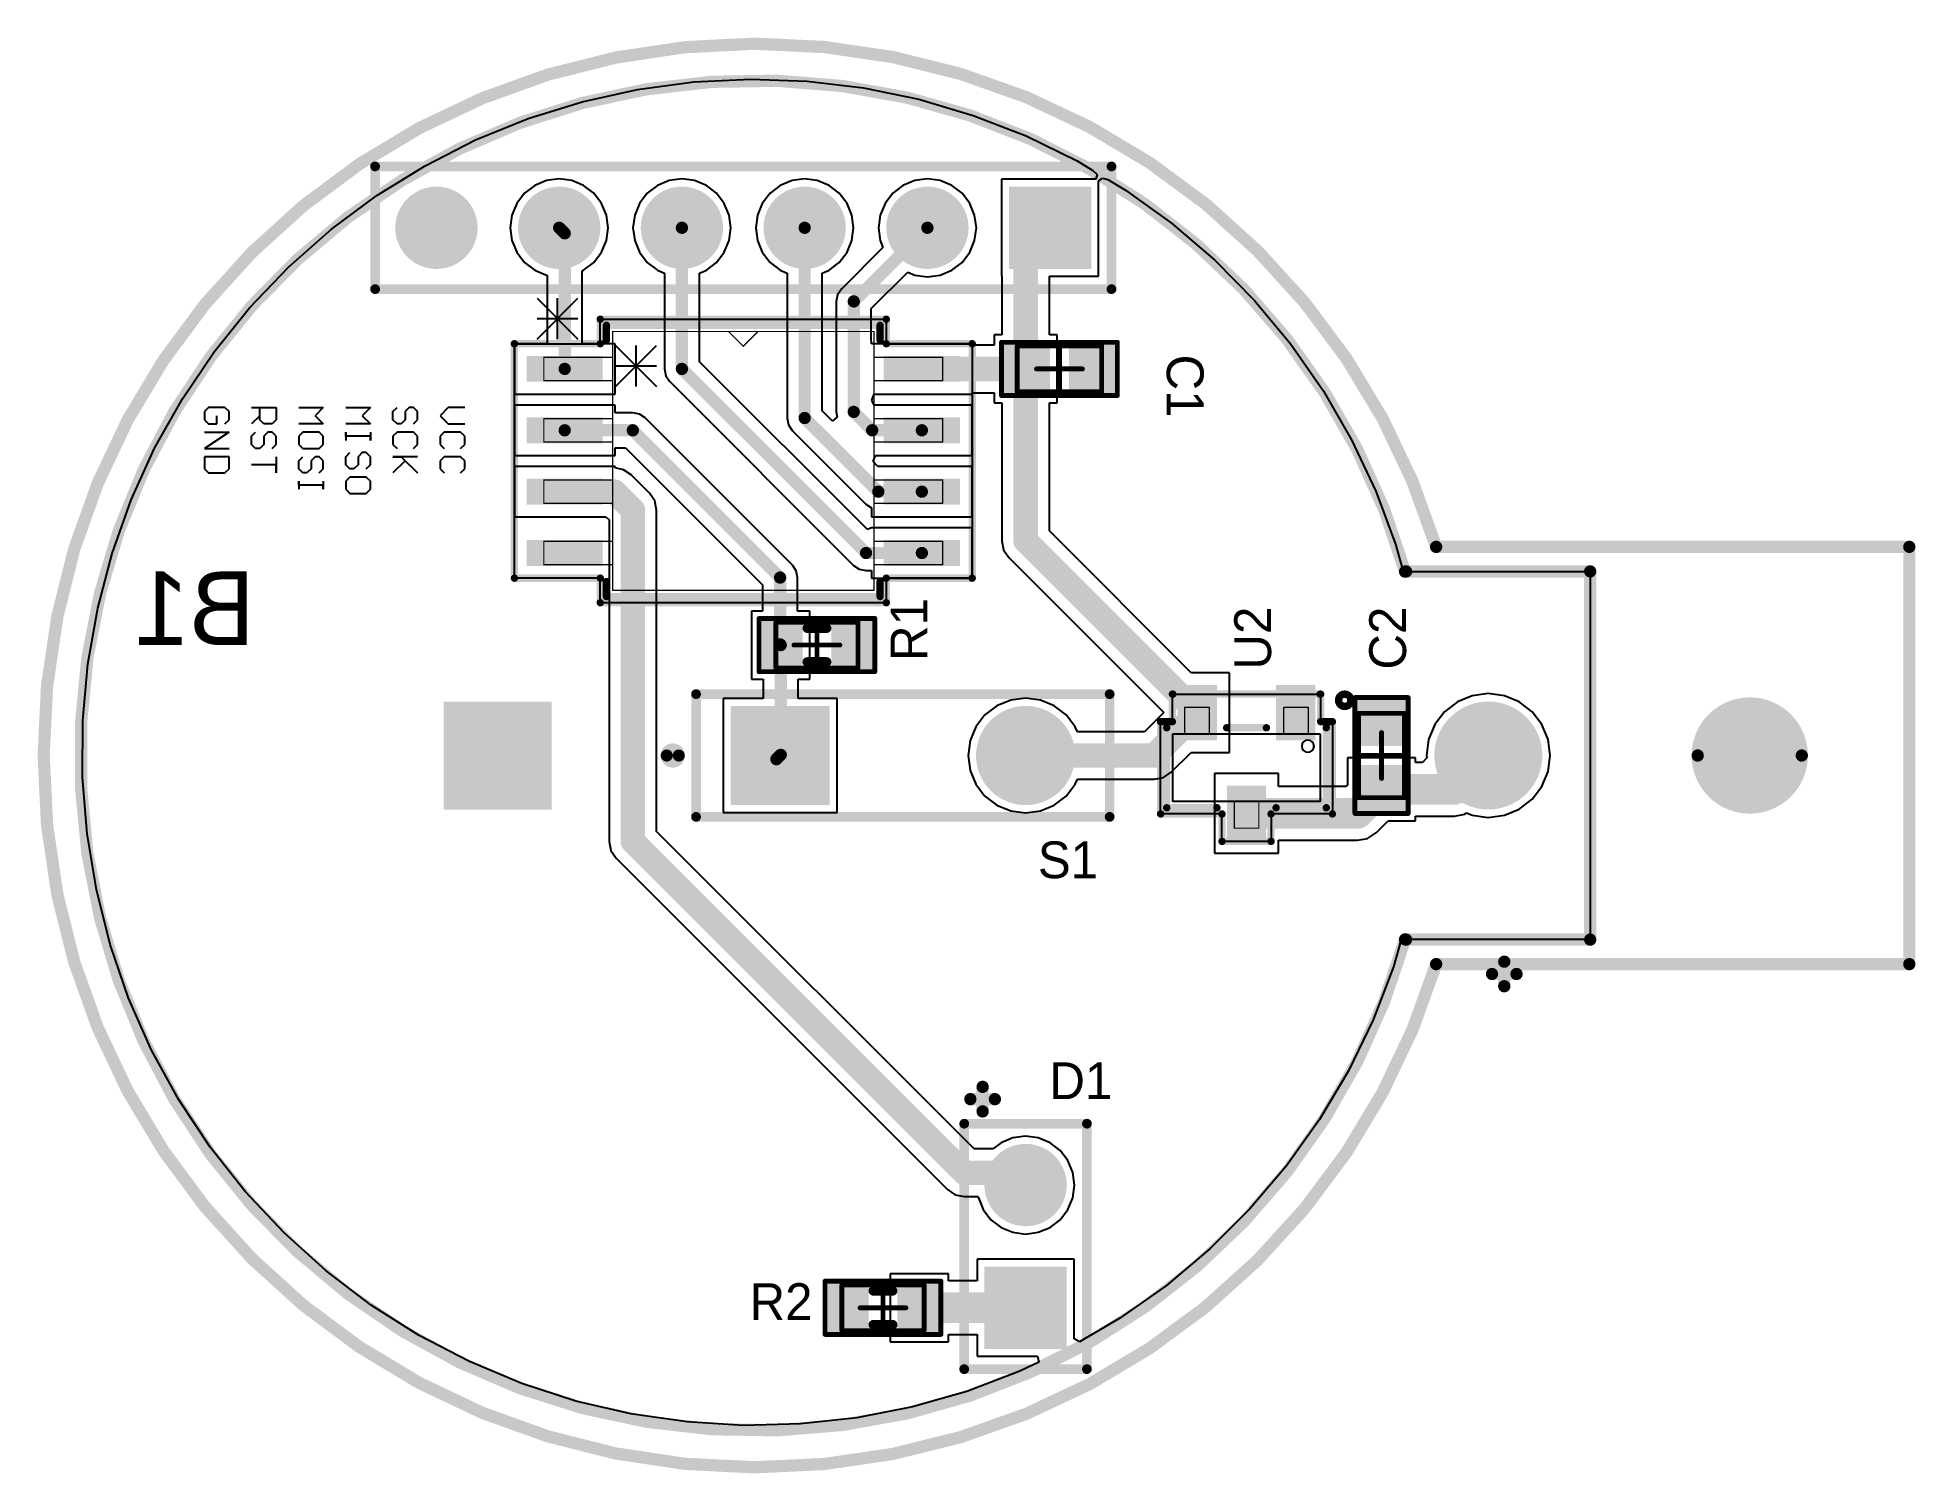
# Model space of a CAD drawing. Header units: millimetres. Extents: x 1.33 to 2.86, y 0.66 to 1.83.
import ezdxf

# ---------------------------------------------------------------- set-up
doc = ezdxf.new("R2010")
doc.units = ezdxf.units.MM
doc.header["$MEASUREMENT"] = 0
for name, color, linetype in [('BottomLayer', 5, 'Continuous'), ('BottomOverlay', 54, 'Continuous'), ('BottomSolder', 6, 'Continuous'), ('Mechanical13', 56, 'Continuous'), ('Mechanical15', 56, 'Continuous'), ('Mechanical9', 56, 'Continuous'), ('MultiLayer', 9, 'Continuous'), ('PadHoleLayer', 156, 'Continuous'), ('TopLayer', 1, 'Continuous'), ('TopOverlay', 2, 'Continuous'), ('TopPaste', 8, 'Continuous'), ('TopSolder', 216, 'Continuous')]:
    doc.layers.add(name, color=color, linetype=linetype)

msp = doc.modelspace()

# ---------------------------------------------------------------- texts
at = {"layer": 'BottomOverlay', "text_generation_flag": 2}
msp.add_text('B1', height=0.06, dxfattribs=at).set_placement((1.502, 1.335))
at = {"layer": 'TopOverlay'}
for s, rotation, p in [('C1', 270, (2.245, 1.5717)), ('R1', 90, (2.05, 1.322)), ('U2', 90, (2.33, 1.315)), ('C2', 90, (2.44, 1.315))]:
    msp.add_text(s, height=0.03, rotation=rotation, dxfattribs=at).set_placement(p)
for s, p in [('S1', (2.14, 1.145)), ('D1', (2.1494, 0.965)), ('R2', (1.9051, 0.785))]:
    msp.add_text(s, height=0.03, dxfattribs=at).set_placement(p)

# ---------------------------------------------------------------- blocks, each defined once
blk = doc.blocks.new('HDR1X6_1')
at = {"layer": 'BottomLayer', "const_width": 0.0295}
for points in [[(0.0852, 0, 1), (0.1148, 0, 1)], [(0.1852, 0, 1), (0.2148, 0, 1)], [(0.2852, 0, 1), (0.3148, 0, 1)], [(0.3852, 0, 1), (0.4148, 0, 1)], [(0.4852, 0, 1), (0.5148, 0, 1)]]:
    blk.add_lwpolyline(points, format="xyb", close=True, dxfattribs=at)
at = {"layer": 'BottomLayer'}
blk.add_solid([(-0.0295, -0.0295), (0.0295, -0.0295), (-0.0295, 0.0295), (0.0295, 0.0295)], dxfattribs=at)
at = {"layer": 'BottomSolder', "const_width": 0.0335}
for points in [[(0.0832, 0, 1), (0.1168, 0, 1)], [(0.1832, 0, 1), (0.2168, 0, 1)], [(0.2832, 0, 1), (0.3168, 0, 1)], [(0.3832, 0, 1), (0.4168, 0, 1)], [(0.4832, 0, 1), (0.5168, 0, 1)]]:
    blk.add_lwpolyline(points, format="xyb", close=True, dxfattribs=at)
at = {"layer": 'BottomSolder'}
blk.add_solid([(-0.0335, -0.0335), (0.0335, -0.0335), (-0.0335, 0.0335), (0.0335, 0.0335)], dxfattribs=at)
at = {"layer": 'MultiLayer', "const_width": 0.0295}
for points in [[(0.0852, 0, 1), (0.1148, 0, 1)], [(0.1852, 0, 1), (0.2148, 0, 1)], [(0.2852, 0, 1), (0.3148, 0, 1)], [(0.3852, 0, 1), (0.4148, 0, 1)], [(0.4852, 0, 1), (0.5148, 0, 1)]]:
    blk.add_lwpolyline(points, format="xyb", close=True, dxfattribs=at)
at = {"layer": 'MultiLayer'}
blk.add_solid([(-0.0295, -0.0295), (0.0295, -0.0295), (-0.0295, 0.0295), (0.0295, 0.0295)], dxfattribs=at)
at = {"layer": 'PadHoleLayer', "const_width": 0.0177}
for points in [[(-0.0089, 0, 1), (0.0089, 0, 1)], [(0.0911, 0, 1), (0.1089, 0, 1)], [(0.1911, 0, 1), (0.2089, 0, 1)], [(0.2911, 0, 1), (0.3089, 0, 1)], [(0.3911, 0, 1), (0.4089, 0, 1)], [(0.4911, 0, 1), (0.5089, 0, 1)]]:
    blk.add_lwpolyline(points, format="xyb", close=True, dxfattribs=at)
at = {"layer": 'TopLayer', "const_width": 0.0295}
for points in [[(0.0852, 0, 1), (0.1148, 0, 1)], [(0.1852, 0, 1), (0.2148, 0, 1)], [(0.2852, 0, 1), (0.3148, 0, 1)], [(0.3852, 0, 1), (0.4148, 0, 1)], [(0.4852, 0, 1), (0.5148, 0, 1)]]:
    blk.add_lwpolyline(points, format="xyb", close=True, dxfattribs=at)
at = {"layer": 'TopLayer'}
blk.add_solid([(-0.0295, -0.0295), (0.0295, -0.0295), (-0.0295, 0.0295), (0.0295, 0.0295)], dxfattribs=at)
at = {"layer": 'TopOverlay', "const_width": 0.00787}
for points in [[(-0.05, 0.05), (-0.05, -0.05)], [(0.55, 0.05), (-0.05, 0.05)], [(0.55, 0.05), (0.55, -0.05)], [(0.55, -0.05), (-0.05, -0.05)]]:
    blk.add_lwpolyline(points, dxfattribs=at)
at = {"layer": 'TopOverlay', "const_width": 0.00394}
for points in [[(-0.052, 0.05, 1), (-0.048, 0.05, 1)], [(-0.052, 0.05, 1), (-0.048, 0.05, 1)], [(0.548, 0.05, 1), (0.552, 0.05, 1)], [(0.548, 0.05, 1), (0.552, 0.05, 1)], [(-0.052, -0.05, 1), (-0.048, -0.05, 1)], [(-0.052, -0.05, 1), (-0.048, -0.05, 1)], [(0.548, -0.05, 1), (0.552, -0.05, 1)], [(0.548, -0.05, 1), (0.552, -0.05, 1)]]:
    blk.add_lwpolyline(points, format="xyb", close=True, dxfattribs=at)
at = {"layer": 'TopSolder', "const_width": 0.0335}
for points in [[(0.0832, 0, 1), (0.1168, 0, 1)], [(0.1832, 0, 1), (0.2168, 0, 1)], [(0.2832, 0, 1), (0.3168, 0, 1)], [(0.3832, 0, 1), (0.4168, 0, 1)], [(0.4832, 0, 1), (0.5168, 0, 1)]]:
    blk.add_lwpolyline(points, format="xyb", close=True, dxfattribs=at)
at = {"layer": 'TopSolder'}
blk.add_solid([(-0.0335, -0.0335), (0.0335, -0.0335), (-0.0335, 0.0335), (0.0335, 0.0335)], dxfattribs=at)
blk = doc.blocks.new('1025_B_2')
at = {"layer": 'BottomLayer', "const_width": 0.04}
blk.add_lwpolyline([(0.787, 0, 1), (0.827, 0, 1)], format="xyb", close=True, dxfattribs=at)
at = {"layer": 'BottomLayer'}
blk.add_solid([(-0.04, -0.04), (0.04, -0.04), (-0.04, 0.04), (0.04, 0.04)], dxfattribs=at)
at = {"layer": 'BottomOverlay', "const_width": 0.01}
blk.add_lwpolyline([(0.7392, -0.1498, -7.20545), (0.7392, 0.1498)], format="xyb", dxfattribs=at)
at = {"layer": 'BottomOverlay', "const_width": 0.005}
for points in [[(0.7367, 0.1498, 1), (0.7417, 0.1498, 1)], [(0.7375, 0.15, 1), (0.7425, 0.15, 1)], [(0.8875, 0.15, 1), (0.8925, 0.15, 1)], [(0.8875, 0.15, 1), (0.8925, 0.15, 1)], [(0.7367, -0.1498, 1), (0.7417, -0.1498, 1)], [(0.7375, -0.15, 1), (0.7425, -0.15, 1)], [(0.8875, -0.15, 1), (0.8925, -0.15, 1)], [(0.8875, -0.15, 1), (0.8925, -0.15, 1)], [(0.8175, -0.168, 1), (0.8225, -0.168, 1)], [(0.8075, -0.178, 1), (0.8125, -0.178, 1)], [(0.8175, -0.188, 1), (0.8225, -0.188, 1)], [(0.8275, -0.178, 1), (0.8325, -0.178, 1)]]:
    blk.add_lwpolyline(points, format="xyb", close=True, dxfattribs=at)
at = {"layer": 'BottomOverlay', "const_width": 0.01}
for points in [[(0.74, 0.15), (0.89, 0.15)], [(0.89, -0.15), (0.89, 0.15)], [(0.74, -0.15), (0.89, -0.15)], [(0.82, -0.188), (0.82, -0.168)], [(0.81, -0.178), (0.83, -0.178)]]:
    blk.add_lwpolyline(points, dxfattribs=at)
at = {"layer": 'BottomSolder', "const_width": 0.044}
blk.add_lwpolyline([(0.785, 0, 1), (0.829, 0, 1)], format="xyb", close=True, dxfattribs=at)
at = {"layer": 'BottomSolder'}
blk.add_solid([(-0.044, -0.044), (0.044, -0.044), (-0.044, 0.044), (0.044, 0.044)], dxfattribs=at)
at = {"layer": 'MultiLayer', "const_width": 0.04}
blk.add_lwpolyline([(0.787, 0, 1), (0.827, 0, 1)], format="xyb", close=True, dxfattribs=at)
at = {"layer": 'MultiLayer'}
blk.add_solid([(-0.04, -0.04), (0.04, -0.04), (-0.04, 0.04), (0.04, 0.04)], dxfattribs=at)
at = {"layer": 'PadHoleLayer', "const_width": 0.03}
for points in [[(-0.015, 0, 1), (0.015, 0, 1)], [(0.792, 0, 1), (0.822, 0, 1)]]:
    blk.add_lwpolyline(points, format="xyb", close=True, dxfattribs=at)
at = {"layer": 'TopLayer', "const_width": 0.04}
blk.add_lwpolyline([(0.787, 0, 1), (0.827, 0, 1)], format="xyb", close=True, dxfattribs=at)
at = {"layer": 'TopLayer'}
blk.add_solid([(-0.04, -0.04), (0.04, -0.04), (-0.04, 0.04), (0.04, 0.04)], dxfattribs=at)
at = {"layer": 'TopSolder', "const_width": 0.044}
blk.add_lwpolyline([(0.785, 0, 1), (0.829, 0, 1)], format="xyb", close=True, dxfattribs=at)
at = {"layer": 'TopSolder'}
blk.add_solid([(-0.044, -0.044), (0.044, -0.044), (-0.044, 0.044), (0.044, 0.044)], dxfattribs=at)
blk = doc.blocks.new('SOT_23_3')
at = {"layer": 'Mechanical13', "const_width": 0.001}
for points in [[(-0.01, 0.0492), (-0.01, 0.0276)], [(0.01, 0.0492), (-0.01, 0.0492)], [(0.01, 0.0492), (0.01, 0.0276)], [(-0.06, 0.0276), (-0.06, -0.0276)], [(0.06, 0.0276), (-0.06, 0.0276)], [(0.01, 0.0276), (-0.01, 0.0276)], [(0.06, 0.0276), (0.06, -0.0276)], [(0.06, -0.0276), (-0.06, -0.0276)], [(-0.0504, -0.0276), (-0.0504, -0.0492)], [(-0.0303, -0.0276), (-0.0504, -0.0276)], [(-0.0303, -0.0276), (-0.0303, -0.0492)], [(0.0303, -0.0276), (0.0303, -0.0492)], [(0.0504, -0.0276), (0.0303, -0.0276)], [(0.0504, -0.0276), (0.0504, -0.0492)], [(-0.0303, -0.0492), (-0.0504, -0.0492)], [(0.0504, -0.0492), (0.0303, -0.0492)]]:
    blk.add_lwpolyline(points, dxfattribs=at)
at = {"layer": 'Mechanical13', "const_width": 0.0005}
for points in [[(-0.0103, 0.0492, 1), (-0.0098, 0.0492, 1)], [(-0.0103, 0.0492, 1), (-0.0098, 0.0492, 1)], [(0.0098, 0.0492, 1), (0.0103, 0.0492, 1)], [(0.0098, 0.0492, 1), (0.0103, 0.0492, 1)], [(-0.0603, 0.0276, 1), (-0.0598, 0.0276, 1)], [(-0.0603, 0.0276, 1), (-0.0598, 0.0276, 1)], [(-0.0103, 0.0276, 1), (-0.0098, 0.0276, 1)], [(-0.0103, 0.0276, 1), (-0.0098, 0.0276, 1)], [(0.0098, 0.0276, 1), (0.0103, 0.0276, 1)], [(0.0098, 0.0276, 1), (0.0103, 0.0276, 1)], [(0.0598, 0.0276, 1), (0.0603, 0.0276, 1)], [(0.0598, 0.0276, 1), (0.0603, 0.0276, 1)], [(-0.0603, -0.0276, 1), (-0.0598, -0.0276, 1)], [(-0.0603, -0.0276, 1), (-0.0598, -0.0276, 1)], [(-0.0506, -0.0276, 1), (-0.0501, -0.0276, 1)], [(-0.0506, -0.0276, 1), (-0.0501, -0.0276, 1)], [(-0.0306, -0.0276, 1), (-0.0301, -0.0276, 1)], [(-0.0306, -0.0276, 1), (-0.0301, -0.0276, 1)], [(0.0301, -0.0276, 1), (0.0306, -0.0276, 1)], [(0.0301, -0.0276, 1), (0.0306, -0.0276, 1)], [(0.0501, -0.0276, 1), (0.0506, -0.0276, 1)], [(0.0501, -0.0276, 1), (0.0506, -0.0276, 1)], [(0.0598, -0.0276, 1), (0.0603, -0.0276, 1)], [(0.0598, -0.0276, 1), (0.0603, -0.0276, 1)], [(-0.0506, -0.0492, 1), (-0.0501, -0.0492, 1)], [(-0.0506, -0.0492, 1), (-0.0501, -0.0492, 1)], [(-0.0306, -0.0492, 1), (-0.0301, -0.0492, 1)], [(-0.0306, -0.0492, 1), (-0.0301, -0.0492, 1)], [(0.0301, -0.0492, 1), (0.0306, -0.0492, 1)], [(0.0301, -0.0492, 1), (0.0306, -0.0492, 1)], [(0.0501, -0.0492, 1), (0.0506, -0.0492, 1)], [(0.0501, -0.0492, 1), (0.0506, -0.0492, 1)]]:
    blk.add_lwpolyline(points, format="xyb", close=True, dxfattribs=at)
at = {"layer": 'Mechanical13'}
for points in [[(-0.045, -0.0176, 1), (-0.055, -0.0176, 1)], [(-0.055, -0.0176, 1), (-0.055, -0.0176, 1)], [(-0.045, -0.0176, 1), (-0.045, -0.0176, 1)]]:
    blk.add_lwpolyline(points, format="xyb", close=True, dxfattribs=at)
at = {"layer": 'Mechanical15'}
for p, q in [((-0.02, 0.0376), (-0.02, 0.06)), ((-0.02, 0.06), (0.02, 0.06)), ((0.02, 0.06), (0.02, 0.0376)), ((-0.07, -0.0376), (-0.07, 0.0376)), ((-0.07, 0.0376), (-0.02, 0.0376)), ((0.02, 0.0376), (0.07, 0.0376)), ((0.07, 0.0376), (0.07, -0.0376)), ((-0.06, -0.0276), (-0.06, 0.0276)), ((-0.06, 0.0276), (0.06, 0.0276)), ((0.06, 0.0276), (0.06, -0.0276)), ((0.06, -0.0276), (-0.06, -0.0276)), ((-0.0604, -0.0376), (-0.07, -0.0376)), ((-0.0604, -0.06), (-0.0604, -0.0376)), ((0.07, -0.0376), (0.0604, -0.0376)), ((0.0604, -0.0376), (0.0604, -0.06)), ((0.0604, -0.06), (-0.0604, -0.06))]:
    blk.add_line(p, q, dxfattribs=at)
at = {"layer": 'Mechanical15', "const_width": 0.006}
for points in [[(0.02, 0.06), (-0.02, 0.06)], [(-0.02, 0.06), (-0.02, 0.0376)], [(0.02, 0.06), (0.02, 0.0376)], [(-0.02, 0.0376), (-0.07, 0.0376)], [(-0.07, 0.0376), (-0.07, -0.0376)], [(0.07, 0.0376), (0.02, 0.0376)], [(0.07, 0.0376), (0.07, -0.0376)], [(-0.0604, -0.0376), (-0.07, -0.0376)], [(-0.0604, -0.0376), (-0.0604, -0.06)], [(0.0604, -0.0376), (0.0604, -0.06)], [(0.07, -0.0376), (0.0604, -0.0376)], [(0.06, -0.06), (-0.06, -0.06)]]:
    blk.add_lwpolyline(points, dxfattribs=at)
at = {"layer": 'Mechanical15', "const_width": 0.003}
for points in [[(-0.0215, 0.06, 1), (-0.0185, 0.06, 1)], [(-0.0215, 0.06, 1), (-0.0185, 0.06, 1)], [(0.0185, 0.06, 1), (0.0215, 0.06, 1)], [(0.0185, 0.06, 1), (0.0215, 0.06, 1)], [(-0.0715, 0.0376, 1), (-0.0685, 0.0376, 1)], [(-0.0715, 0.0376, 1), (-0.0685, 0.0376, 1)], [(-0.0215, 0.0376, 1), (-0.0185, 0.0376, 1)], [(-0.0215, 0.0376, 1), (-0.0185, 0.0376, 1)], [(0.0185, 0.0376, 1), (0.0215, 0.0376, 1)], [(0.0185, 0.0376, 1), (0.0215, 0.0376, 1)], [(0.0685, 0.0376, 1), (0.0715, 0.0376, 1)], [(0.0685, 0.0376, 1), (0.0715, 0.0376, 1)], [(-0.0715, -0.0376, 1), (-0.0685, -0.0376, 1)], [(-0.0715, -0.0376, 1), (-0.0685, -0.0376, 1)], [(-0.0619, -0.0376, 1), (-0.0589, -0.0376, 1)], [(-0.0619, -0.0376, 1), (-0.0589, -0.0376, 1)], [(0.0589, -0.0376, 1), (0.0619, -0.0376, 1)], [(0.0589, -0.0376, 1), (0.0619, -0.0376, 1)], [(0.0685, -0.0376, 1), (0.0715, -0.0376, 1)], [(0.0685, -0.0376, 1), (0.0715, -0.0376, 1)], [(-0.0619, -0.06, 1), (-0.0589, -0.06, 1)], [(-0.0615, -0.06, 1), (-0.0585, -0.06, 1)], [(0.0585, -0.06, 1), (0.0615, -0.06, 1)], [(0.0589, -0.06, 1), (0.0619, -0.06, 1)]]:
    blk.add_lwpolyline(points, format="xyb", close=True, dxfattribs=at)
at = {"layer": 'TopLayer'}
for points in [[(-0.016, 0.0147), (0.016, 0.0147), (-0.016, 0.0597), (0.016, 0.0597)], [(-0.056, -0.0675), (-0.024, -0.0675), (-0.056, -0.0225), (-0.024, -0.0225)], [(0.024, -0.0675), (0.056, -0.0675), (0.024, -0.0225), (0.056, -0.0225)]]:
    blk.add_solid(points, dxfattribs=at)
at = {"layer": 'TopOverlay', "const_width": 0.006}
for points in [[(-0.0241, 0.0326), (-0.065, 0.0326)], [(-0.065, 0.0326), (-0.065, -0.0326)], [(0.065, 0.0326), (0.0241, 0.0326)], [(0.065, 0.0326), (0.065, -0.0326)], [(0.0162, -0.0326), (-0.0162, -0.0326)]]:
    blk.add_lwpolyline(points, dxfattribs=at)
at = {"layer": 'TopOverlay'}
for points, const_width in [([(-0.0665, 0.0326, 1), (-0.0635, 0.0326, 1)], 0.003), ([(-0.0665, 0.0326, 1), (-0.0635, 0.0326, 1)], 0.003), ([(-0.0256, 0.0326, 1), (-0.0226, 0.0326, 1)], 0.003), ([(0.0226, 0.0326, 1), (0.0256, 0.0326, 1)], 0.003), ([(0.0635, 0.0326, 1), (0.0665, 0.0326, 1)], 0.003), ([(0.0635, 0.0326, 1), (0.0665, 0.0326, 1)], 0.003), ([(-0.0665, -0.0326, 1), (-0.0635, -0.0326, 1)], 0.003), ([(-0.0177, -0.0326, 1), (-0.0147, -0.0326, 1)], 0.003), ([(0.0147, -0.0326, 1), (0.0177, -0.0326, 1)], 0.003), ([(0.0635, -0.0326, 1), (0.0665, -0.0326, 1)], 0.003), ([(-0.075, -0.055, 1), (-0.085, -0.055, 1)], 0.006), ([(-0.0865, -0.055, 1), (-0.0835, -0.055, 1)], 0.003), ([(-0.0765, -0.055, 1), (-0.0735, -0.055, 1)], 0.003)]:
    blk.add_lwpolyline(points, format="xyb", close=True, dxfattribs=dict(at, const_width=const_width))
at = {"layer": 'TopPaste'}
for points in [[(-0.016, 0.0147), (0.016, 0.0147), (-0.016, 0.0597), (0.016, 0.0597)], [(-0.056, -0.0675), (-0.024, -0.0675), (-0.056, -0.0225), (-0.024, -0.0225)], [(0.024, -0.0675), (0.056, -0.0675), (0.024, -0.0225), (0.056, -0.0225)]]:
    blk.add_solid(points, dxfattribs=at)
at = {"layer": 'TopSolder'}
for points in [[(-0.016, 0.0147), (0.016, 0.0147), (-0.016, 0.0597), (0.016, 0.0597)], [(-0.056, -0.0675), (-0.024, -0.0675), (-0.056, -0.0225), (-0.024, -0.0225)], [(0.024, -0.0675), (0.056, -0.0675), (0.024, -0.0225), (0.056, -0.0225)]]:
    blk.add_solid(points, dxfattribs=at)
blk = doc.blocks.new('1608_0603__4')
at = {"layer": 'Mechanical13', "const_width": 0.00394}
for points in [[(0.0344, 0.0187), (-0.0344, 0.0187)], [(-0.0344, 0.0187), (-0.0344, -0.0187)], [(0.0344, 0.0187), (0.0344, -0.0187)], [(0.0344, -0.0187), (-0.0344, -0.0187)]]:
    blk.add_lwpolyline(points, dxfattribs=at)
at = {"layer": 'Mechanical13', "const_width": 0.00197}
for points in [[(-0.0354, 0.0187, 1), (-0.0335, 0.0187, 1)], [(-0.0354, 0.0187, 1), (-0.0335, 0.0187, 1)], [(0.0335, 0.0187, 1), (0.0354, 0.0187, 1)], [(0.0335, 0.0187, 1), (0.0354, 0.0187, 1)], [(-0.0354, -0.0187, 1), (-0.0335, -0.0187, 1)], [(-0.0354, -0.0187, 1), (-0.0335, -0.0187, 1)], [(0.0335, -0.0187, 1), (0.0354, -0.0187, 1)], [(0.0335, -0.0187, 1), (0.0354, -0.0187, 1)]]:
    blk.add_lwpolyline(points, format="xyb", close=True, dxfattribs=at)
at = {"layer": 'Mechanical15', "const_width": 0.00394}
for points in [[(0.0472, 0.0217), (-0.0472, 0.0217)], [(-0.0472, 0.0217), (-0.0472, -0.0217)], [(0, 0.0187), (0, -0.0187)], [(0.0472, 0.0217), (0.0472, -0.0217)], [(0.0187, 0), (-0.0187, 0)], [(0.0472, -0.0217), (-0.0472, -0.0217)]]:
    blk.add_lwpolyline(points, dxfattribs=at)
at = {"layer": 'Mechanical15', "const_width": 0.00197}
for points in [[(-0.0482, 0.0217, 1), (-0.0463, 0.0217, 1)], [(-0.0482, 0.0217, 1), (-0.0463, 0.0217, 1)], [(-0.001, 0.0187, 1), (0.001, 0.0187, 1)], [(0.0463, 0.0217, 1), (0.0482, 0.0217, 1)], [(0.0463, 0.0217, 1), (0.0482, 0.0217, 1)], [(-0.0197, 0, 1), (-0.0177, 0, 1)], [(0.0177, 0, 1), (0.0197, 0, 1)], [(-0.0482, -0.0217, 1), (-0.0463, -0.0217, 1)], [(-0.0482, -0.0217, 1), (-0.0463, -0.0217, 1)], [(-0.001, -0.0187, 1), (0.001, -0.0187, 1)], [(0.0463, -0.0217, 1), (0.0482, -0.0217, 1)], [(0.0463, -0.0217, 1), (0.0482, -0.0217, 1)]]:
    blk.add_lwpolyline(points, format="xyb", close=True, dxfattribs=at)
at = {"layer": 'TopLayer'}
for points in [[(-0.0118, -0.0177), (-0.0118, 0.0177), (-0.0433, -0.0177), (-0.0433, 0.0177)], [(0.0433, -0.0177), (0.0433, 0.0177), (0.0118, -0.0177), (0.0118, 0.0177)]]:
    blk.add_solid(points, dxfattribs=at)
at = {"layer": 'TopPaste'}
for points in [[(-0.0118, -0.0177), (-0.0118, 0.0177), (-0.0433, -0.0177), (-0.0433, 0.0177)], [(0.0433, -0.0177), (0.0433, 0.0177), (0.0118, -0.0177), (0.0118, 0.0177)]]:
    blk.add_solid(points, dxfattribs=at)
at = {"layer": 'TopSolder'}
for points in [[(-0.0078, -0.0217), (-0.0078, 0.0217), (-0.0473, -0.0217), (-0.0473, 0.0217)], [(0.0473, -0.0217), (0.0473, 0.0217), (0.0078, -0.0217), (0.0078, 0.0217)]]:
    blk.add_solid(points, dxfattribs=at)
blk = doc.blocks.new('HDR1X2_5')
at = {"layer": 'BottomLayer', "const_width": 0.0295}
blk.add_lwpolyline([(0.0852, 0, 1), (0.1148, 0, 1)], format="xyb", close=True, dxfattribs=at)
at = {"layer": 'BottomLayer'}
blk.add_solid([(-0.0295, -0.0295), (0.0295, -0.0295), (-0.0295, 0.0295), (0.0295, 0.0295)], dxfattribs=at)
at = {"layer": 'BottomSolder', "const_width": 0.0335}
blk.add_lwpolyline([(0.0832, 0, 1), (0.1168, 0, 1)], format="xyb", close=True, dxfattribs=at)
at = {"layer": 'BottomSolder'}
blk.add_solid([(-0.0335, -0.0335), (0.0335, -0.0335), (-0.0335, 0.0335), (0.0335, 0.0335)], dxfattribs=at)
at = {"layer": 'MultiLayer', "const_width": 0.0295}
blk.add_lwpolyline([(0.0852, 0, 1), (0.1148, 0, 1)], format="xyb", close=True, dxfattribs=at)
at = {"layer": 'MultiLayer'}
blk.add_solid([(-0.0295, -0.0295), (0.0295, -0.0295), (-0.0295, 0.0295), (0.0295, 0.0295)], dxfattribs=at)
at = {"layer": 'PadHoleLayer', "const_width": 0.0177}
for points in [[(-0.0089, 0, 1), (0.0089, 0, 1)], [(0.0911, 0, 1), (0.1089, 0, 1)]]:
    blk.add_lwpolyline(points, format="xyb", close=True, dxfattribs=at)
at = {"layer": 'TopLayer', "const_width": 0.0295}
blk.add_lwpolyline([(0.0852, 0, 1), (0.1148, 0, 1)], format="xyb", close=True, dxfattribs=at)
at = {"layer": 'TopLayer'}
blk.add_solid([(-0.0295, -0.0295), (0.0295, -0.0295), (-0.0295, 0.0295), (0.0295, 0.0295)], dxfattribs=at)
at = {"layer": 'TopOverlay'}
for points, const_width in [([(-0.05, 0.05), (-0.05, -0.05)], 0.00787), ([(-0.05, 0.05), (0.15, 0.05)], 0.00787), ([(0.15, 0.05), (0.15, -0.05)], 0.00787), ([(0.17, 0.045), (0.17, 0.025)], 0.01), ([(0.16, 0.035), (0.18, 0.035)], 0.01), ([(-0.05, -0.05), (0.15, -0.05)], 0.00787)]:
    blk.add_lwpolyline(points, dxfattribs=dict(at, const_width=const_width))
for points, const_width in [([(-0.052, 0.05, 1), (-0.048, 0.05, 1)], 0.00394), ([(-0.052, 0.05, 1), (-0.048, 0.05, 1)], 0.00394), ([(0.148, 0.05, 1), (0.152, 0.05, 1)], 0.00394), ([(0.148, 0.05, 1), (0.152, 0.05, 1)], 0.00394), ([(0.1675, 0.045, 1), (0.1725, 0.045, 1)], 0.005), ([(0.1575, 0.035, 1), (0.1625, 0.035, 1)], 0.005), ([(0.1775, 0.035, 1), (0.1825, 0.035, 1)], 0.005), ([(0.1675, 0.025, 1), (0.1725, 0.025, 1)], 0.005), ([(-0.052, -0.05, 1), (-0.048, -0.05, 1)], 0.00394), ([(-0.052, -0.05, 1), (-0.048, -0.05, 1)], 0.00394), ([(0.148, -0.05, 1), (0.152, -0.05, 1)], 0.00394), ([(0.148, -0.05, 1), (0.152, -0.05, 1)], 0.00394)]:
    blk.add_lwpolyline(points, format="xyb", close=True, dxfattribs=dict(at, const_width=const_width))
at = {"layer": 'TopSolder', "const_width": 0.0335}
blk.add_lwpolyline([(0.0832, 0, 1), (0.1168, 0, 1)], format="xyb", close=True, dxfattribs=at)
at = {"layer": 'TopSolder'}
blk.add_solid([(-0.0335, -0.0335), (0.0335, -0.0335), (-0.0335, 0.0335), (0.0335, 0.0335)], dxfattribs=at)
blk = doc.blocks.new('1608_0603__6')
at = {"layer": 'Mechanical13', "const_width": 0.00394}
for points in [[(0.0344, 0.0187), (-0.0344, 0.0187)], [(-0.0344, -0.0187), (-0.0344, 0.0187)], [(0.0344, -0.0187), (0.0344, 0.0187)], [(0.0344, -0.0187), (-0.0344, -0.0187)]]:
    blk.add_lwpolyline(points, dxfattribs=at)
at = {"layer": 'Mechanical13', "const_width": 0.00197}
for points in [[(-0.0354, 0.0187, 1), (-0.0335, 0.0187, 1)], [(-0.0354, 0.0187, 1), (-0.0335, 0.0187, 1)], [(0.0335, 0.0187, 1), (0.0354, 0.0187, 1)], [(0.0335, 0.0187, 1), (0.0354, 0.0187, 1)], [(-0.0354, -0.0187, 1), (-0.0335, -0.0187, 1)], [(-0.0354, -0.0187, 1), (-0.0335, -0.0187, 1)], [(0.0335, -0.0187, 1), (0.0354, -0.0187, 1)], [(0.0335, -0.0187, 1), (0.0354, -0.0187, 1)]]:
    blk.add_lwpolyline(points, format="xyb", close=True, dxfattribs=at)
at = {"layer": 'Mechanical15', "const_width": 0.00394}
for points in [[(0.0472, 0.0217), (-0.0472, 0.0217)], [(-0.0472, -0.0217), (-0.0472, 0.0217)], [(0, -0.0187), (0, 0.0187)], [(0.0472, -0.0217), (0.0472, 0.0217)], [(0.0187, 0), (-0.0187, 0)], [(0.0472, -0.0217), (-0.0472, -0.0217)]]:
    blk.add_lwpolyline(points, dxfattribs=at)
at = {"layer": 'Mechanical15', "const_width": 0.00197}
for points in [[(-0.0482, 0.0217, 1), (-0.0463, 0.0217, 1)], [(-0.0482, 0.0217, 1), (-0.0463, 0.0217, 1)], [(-0.001, 0.0187, 1), (0.001, 0.0187, 1)], [(0.0463, 0.0217, 1), (0.0482, 0.0217, 1)], [(0.0463, 0.0217, 1), (0.0482, 0.0217, 1)], [(-0.0197, 0, 1), (-0.0177, 0, 1)], [(0.0177, 0, 1), (0.0197, 0, 1)], [(-0.0482, -0.0217, 1), (-0.0463, -0.0217, 1)], [(-0.0482, -0.0217, 1), (-0.0463, -0.0217, 1)], [(-0.001, -0.0187, 1), (0.001, -0.0187, 1)], [(0.0463, -0.0217, 1), (0.0482, -0.0217, 1)], [(0.0463, -0.0217, 1), (0.0482, -0.0217, 1)]]:
    blk.add_lwpolyline(points, format="xyb", close=True, dxfattribs=at)
at = {"layer": 'TopLayer'}
for points in [[(-0.0118, -0.0177), (-0.0118, 0.0177), (-0.0433, -0.0177), (-0.0433, 0.0177)], [(0.0433, -0.0177), (0.0433, 0.0177), (0.0118, -0.0177), (0.0118, 0.0177)]]:
    blk.add_solid(points, dxfattribs=at)
at = {"layer": 'TopPaste'}
for points in [[(-0.0118, -0.0177), (-0.0118, 0.0177), (-0.0433, -0.0177), (-0.0433, 0.0177)], [(0.0433, -0.0177), (0.0433, 0.0177), (0.0118, -0.0177), (0.0118, 0.0177)]]:
    blk.add_solid(points, dxfattribs=at)
at = {"layer": 'TopSolder'}
for points in [[(-0.0078, -0.0217), (-0.0078, 0.0217), (-0.0473, -0.0217), (-0.0473, 0.0217)], [(0.0473, -0.0217), (0.0473, 0.0217), (0.0078, -0.0217), (0.0078, 0.0217)]]:
    blk.add_solid(points, dxfattribs=at)
blk = doc.blocks.new('SPST_2_7')
at = {"layer": 'BottomLayer', "const_width": 0.0364}
blk.add_lwpolyline([(0.0818, 0, 1), (0.1182, 0, 1)], format="xyb", close=True, dxfattribs=at)
at = {"layer": 'BottomLayer'}
blk.add_solid([(-0.1364, -0.0364), (-0.0636, -0.0364), (-0.1364, 0.0364), (-0.0636, 0.0364)], dxfattribs=at)
at = {"layer": 'BottomSolder', "const_width": 0.0404}
blk.add_lwpolyline([(0.0798, 0, 1), (0.1202, 0, 1)], format="xyb", close=True, dxfattribs=at)
at = {"layer": 'BottomSolder'}
blk.add_solid([(-0.1404, -0.0404), (-0.0596, -0.0404), (-0.1404, 0.0404), (-0.0596, 0.0404)], dxfattribs=at)
at = {"layer": 'MultiLayer', "const_width": 0.0364}
blk.add_lwpolyline([(0.0818, 0, 1), (0.1182, 0, 1)], format="xyb", close=True, dxfattribs=at)
at = {"layer": 'MultiLayer'}
blk.add_solid([(-0.1364, -0.0364), (-0.0636, -0.0364), (-0.1364, 0.0364), (-0.0636, 0.0364)], dxfattribs=at)
at = {"layer": 'PadHoleLayer', "const_width": 0.0217}
for points in [[(-0.1108, 0, 1), (-0.0892, 0, 1)], [(0.0892, 0, 1), (0.1108, 0, 1)]]:
    blk.add_lwpolyline(points, format="xyb", close=True, dxfattribs=at)
at = {"layer": 'TopLayer', "const_width": 0.0364}
blk.add_lwpolyline([(0.0818, 0, 1), (0.1182, 0, 1)], format="xyb", close=True, dxfattribs=at)
at = {"layer": 'TopLayer'}
blk.add_solid([(-0.1364, -0.0364), (-0.0636, -0.0364), (-0.1364, 0.0364), (-0.0636, 0.0364)], dxfattribs=at)
at = {"layer": 'TopOverlay', "const_width": 0.00787}
for points in [[(-0.1685, -0.05), (-0.1685, 0.05)], [(-0.1685, 0.05), (0.1685, 0.05)], [(0.1685, -0.05), (0.1685, 0.05)], [(-0.1685, -0.05), (0.1685, -0.05)]]:
    blk.add_lwpolyline(points, dxfattribs=at)
at = {"layer": 'TopOverlay'}
for points, const_width in [([(-0.1705, 0.05, 1), (-0.1665, 0.05, 1)], 0.00394), ([(-0.1705, 0.05, 1), (-0.1665, 0.05, 1)], 0.00394), ([(0.1665, 0.05, 1), (0.1705, 0.05, 1)], 0.00394), ([(0.1665, 0.05, 1), (0.1705, 0.05, 1)], 0.00394), ([(-0.1825, 0, 1), (-0.1924, 0, 1)], 0.00984), ([(-0.1948, 0, 1), (-0.1899, 0, 1)], 0.00492), ([(-0.185, 0, 1), (-0.1801, 0, 1)], 0.00492), ([(-0.1705, -0.05, 1), (-0.1665, -0.05, 1)], 0.00394), ([(-0.1705, -0.05, 1), (-0.1665, -0.05, 1)], 0.00394), ([(0.1665, -0.05, 1), (0.1705, -0.05, 1)], 0.00394), ([(0.1665, -0.05, 1), (0.1705, -0.05, 1)], 0.00394)]:
    blk.add_lwpolyline(points, format="xyb", close=True, dxfattribs=dict(at, const_width=const_width))
at = {"layer": 'TopSolder', "const_width": 0.0404}
blk.add_lwpolyline([(0.0798, 0, 1), (0.1202, 0, 1)], format="xyb", close=True, dxfattribs=at)
at = {"layer": 'TopSolder'}
blk.add_solid([(-0.1404, -0.0404), (-0.0596, -0.0404), (-0.1404, 0.0404), (-0.0596, 0.0404)], dxfattribs=at)
blk = doc.blocks.new('J1_0603_8')
at = {"layer": 'Mechanical13', "const_width": 0.00394}
for points in [[(-0.0335, 0.0187), (0.0335, 0.0187)], [(-0.0335, -0.0187), (-0.0335, 0.0187)], [(0.0335, -0.0187), (0.0335, 0.0187)], [(-0.0335, -0.0187), (0.0335, -0.0187)]]:
    blk.add_lwpolyline(points, dxfattribs=at)
at = {"layer": 'Mechanical13', "const_width": 0.00197}
for points in [[(-0.0344, 0.0187, 1), (-0.0325, 0.0187, 1)], [(-0.0344, 0.0187, 1), (-0.0325, 0.0187, 1)], [(0.0325, 0.0187, 1), (0.0344, 0.0187, 1)], [(0.0325, 0.0187, 1), (0.0344, 0.0187, 1)], [(-0.0344, -0.0187, 1), (-0.0325, -0.0187, 1)], [(-0.0344, -0.0187, 1), (-0.0325, -0.0187, 1)], [(0.0325, -0.0187, 1), (0.0344, -0.0187, 1)], [(0.0325, -0.0187, 1), (0.0344, -0.0187, 1)]]:
    blk.add_lwpolyline(points, format="xyb", close=True, dxfattribs=at)
at = {"layer": 'Mechanical15', "const_width": 0.00394}
for points in [[(-0.0472, 0.0217), (0.0472, 0.0217)], [(-0.0472, -0.0217), (-0.0472, 0.0217)], [(0, -0.0187), (0, 0.0187)], [(0.0472, -0.0217), (0.0472, 0.0217)], [(-0.0187, 0), (0.0187, 0)], [(-0.0472, -0.0217), (0.0472, -0.0217)]]:
    blk.add_lwpolyline(points, dxfattribs=at)
at = {"layer": 'Mechanical15', "const_width": 0.00197}
for points in [[(-0.0482, 0.0217, 1), (-0.0463, 0.0217, 1)], [(-0.0482, 0.0217, 1), (-0.0463, 0.0217, 1)], [(-0.001, 0.0187, 1), (0.001, 0.0187, 1)], [(0.0463, 0.0217, 1), (0.0482, 0.0217, 1)], [(0.0463, 0.0217, 1), (0.0482, 0.0217, 1)], [(-0.0197, 0, 1), (-0.0177, 0, 1)], [(0.0177, 0, 1), (0.0197, 0, 1)], [(-0.0482, -0.0217, 1), (-0.0463, -0.0217, 1)], [(-0.0482, -0.0217, 1), (-0.0463, -0.0217, 1)], [(-0.001, -0.0187, 1), (0.001, -0.0187, 1)], [(0.0463, -0.0217, 1), (0.0482, -0.0217, 1)], [(0.0463, -0.0217, 1), (0.0482, -0.0217, 1)]]:
    blk.add_lwpolyline(points, format="xyb", close=True, dxfattribs=at)
at = {"layer": 'TopLayer'}
for points in [[(-0.0157, -0.0177), (-0.0157, 0.0177), (-0.0433, -0.0177), (-0.0433, 0.0177)], [(0.0433, -0.0177), (0.0433, 0.0177), (0.0157, -0.0177), (0.0157, 0.0177)]]:
    blk.add_solid(points, dxfattribs=at)
at = {"layer": 'TopOverlay', "const_width": 0.00787}
for points in [[(-0.0079, 0.0138), (0.0079, 0.0138)], [(-0.0079, -0.0138), (0.0079, -0.0138)]]:
    blk.add_lwpolyline(points, dxfattribs=at)
at = {"layer": 'TopOverlay', "const_width": 0.00394}
for points in [[(-0.0098, 0.0138, 1), (-0.0059, 0.0138, 1)], [(0.0059, 0.0138, 1), (0.0098, 0.0138, 1)], [(-0.0098, -0.0138, 1), (-0.0059, -0.0138, 1)], [(0.0059, -0.0138, 1), (0.0098, -0.0138, 1)]]:
    blk.add_lwpolyline(points, format="xyb", close=True, dxfattribs=at)
at = {"layer": 'TopPaste'}
for points in [[(-0.0157, -0.0177), (-0.0157, 0.0177), (-0.0433, -0.0177), (-0.0433, 0.0177)], [(0.0433, -0.0177), (0.0433, 0.0177), (0.0157, -0.0177), (0.0157, 0.0177)]]:
    blk.add_solid(points, dxfattribs=at)
at = {"layer": 'TopSolder'}
for points in [[(-0.0117, -0.0217), (-0.0117, 0.0217), (-0.0473, -0.0217), (-0.0473, 0.0217)], [(0.0473, -0.0217), (0.0473, 0.0217), (0.0117, -0.0217), (0.0117, 0.0217)]]:
    blk.add_solid(points, dxfattribs=at)
blk = doc.blocks.new('J1_0603_9')
at = {"layer": 'Mechanical13', "const_width": 0.00394}
for points in [[(0.0335, 0.0187), (-0.0335, 0.0187)], [(-0.0335, 0.0187), (-0.0335, -0.0187)], [(0.0335, 0.0187), (0.0335, -0.0187)], [(0.0335, -0.0187), (-0.0335, -0.0187)]]:
    blk.add_lwpolyline(points, dxfattribs=at)
at = {"layer": 'Mechanical13', "const_width": 0.00197}
for points in [[(-0.0344, 0.0187, 1), (-0.0325, 0.0187, 1)], [(-0.0344, 0.0187, 1), (-0.0325, 0.0187, 1)], [(0.0325, 0.0187, 1), (0.0344, 0.0187, 1)], [(0.0325, 0.0187, 1), (0.0344, 0.0187, 1)], [(-0.0344, -0.0187, 1), (-0.0325, -0.0187, 1)], [(-0.0344, -0.0187, 1), (-0.0325, -0.0187, 1)], [(0.0325, -0.0187, 1), (0.0344, -0.0187, 1)], [(0.0325, -0.0187, 1), (0.0344, -0.0187, 1)]]:
    blk.add_lwpolyline(points, format="xyb", close=True, dxfattribs=at)
at = {"layer": 'Mechanical15', "const_width": 0.00394}
for points in [[(0.0472, 0.0217), (-0.0472, 0.0217)], [(-0.0472, 0.0217), (-0.0472, -0.0217)], [(0, 0.0187), (0, -0.0187)], [(0.0472, 0.0217), (0.0472, -0.0217)], [(0.0187, 0), (-0.0187, 0)], [(0.0472, -0.0217), (-0.0472, -0.0217)]]:
    blk.add_lwpolyline(points, dxfattribs=at)
at = {"layer": 'Mechanical15', "const_width": 0.00197}
for points in [[(-0.0482, 0.0217, 1), (-0.0463, 0.0217, 1)], [(-0.0482, 0.0217, 1), (-0.0463, 0.0217, 1)], [(-0.001, 0.0187, 1), (0.001, 0.0187, 1)], [(0.0463, 0.0217, 1), (0.0482, 0.0217, 1)], [(0.0463, 0.0217, 1), (0.0482, 0.0217, 1)], [(-0.0197, 0, 1), (-0.0177, 0, 1)], [(0.0177, 0, 1), (0.0197, 0, 1)], [(-0.0482, -0.0217, 1), (-0.0463, -0.0217, 1)], [(-0.0482, -0.0217, 1), (-0.0463, -0.0217, 1)], [(-0.001, -0.0187, 1), (0.001, -0.0187, 1)], [(0.0463, -0.0217, 1), (0.0482, -0.0217, 1)], [(0.0463, -0.0217, 1), (0.0482, -0.0217, 1)]]:
    blk.add_lwpolyline(points, format="xyb", close=True, dxfattribs=at)
at = {"layer": 'TopLayer'}
for points in [[(-0.0157, -0.0177), (-0.0157, 0.0177), (-0.0433, -0.0177), (-0.0433, 0.0177)], [(0.0433, -0.0177), (0.0433, 0.0177), (0.0157, -0.0177), (0.0157, 0.0177)]]:
    blk.add_solid(points, dxfattribs=at)
at = {"layer": 'TopOverlay', "const_width": 0.00787}
for points in [[(0.0079, 0.0138), (-0.0079, 0.0138)], [(0.0079, -0.0138), (-0.0079, -0.0138)]]:
    blk.add_lwpolyline(points, dxfattribs=at)
at = {"layer": 'TopOverlay', "const_width": 0.00394}
for points in [[(-0.0098, 0.0138, 1), (-0.0059, 0.0138, 1)], [(0.0059, 0.0138, 1), (0.0098, 0.0138, 1)], [(-0.0098, -0.0138, 1), (-0.0059, -0.0138, 1)], [(0.0059, -0.0138, 1), (0.0098, -0.0138, 1)]]:
    blk.add_lwpolyline(points, format="xyb", close=True, dxfattribs=at)
at = {"layer": 'TopPaste'}
for points in [[(-0.0157, -0.0177), (-0.0157, 0.0177), (-0.0433, -0.0177), (-0.0433, 0.0177)], [(0.0433, -0.0177), (0.0433, 0.0177), (0.0157, -0.0177), (0.0157, 0.0177)]]:
    blk.add_solid(points, dxfattribs=at)
at = {"layer": 'TopSolder'}
for points in [[(-0.0117, -0.0217), (-0.0117, 0.0217), (-0.0473, -0.0217), (-0.0473, 0.0217)], [(0.0473, -0.0217), (0.0473, 0.0217), (0.0117, -0.0217), (0.0117, 0.0217)]]:
    blk.add_solid(points, dxfattribs=at)
blk = doc.blocks.new('8S2_10')
at = {"layer": 'Mechanical13'}
for p, q in [((-0.104, 0.0942), (-0.0707, 0.0608)), ((-0.104, 0.0608), (-0.0707, 0.0942)), ((-0.0873, 0.0608), (-0.0873, 0.0942)), ((-0.104, 0.0775), (-0.0707, 0.0775))]:
    blk.add_line(p, q, dxfattribs=at)
at = {"layer": 'Mechanical13', "const_width": 0.001}
for points in [[(-0.1065, 0.1055), (0.1065, 0.1055)], [(-0.1065, -0.1055), (-0.1065, 0.1055)], [(-0.012, 0.1055), (0, 0.0935)], [(0, 0.0935), (0.012, 0.1055)], [(0.1065, -0.1055), (0.1065, 0.1055)], [(-0.1625, 0.0845), (-0.1065, 0.0845)], [(-0.1625, 0.0655), (-0.1625, 0.0845)], [(-0.1065, 0.0655), (-0.1065, 0.0845)], [(0.1065, 0.0655), (0.1065, 0.0845)], [(0.1065, 0.0845), (0.1625, 0.0845)], [(0.1625, 0.0655), (0.1625, 0.0845)], [(-0.1625, 0.0655), (-0.1065, 0.0655)], [(0.1065, 0.0655), (0.1625, 0.0655)], [(-0.1625, 0.0345), (-0.1065, 0.0345)], [(-0.1625, 0.0155), (-0.1625, 0.0345)], [(-0.1065, 0.0155), (-0.1065, 0.0345)], [(0.1065, 0.0155), (0.1065, 0.0345)], [(0.1065, 0.0345), (0.1625, 0.0345)], [(0.1625, 0.0155), (0.1625, 0.0345)], [(-0.1625, 0.0155), (-0.1065, 0.0155)], [(0.1065, 0.0155), (0.1625, 0.0155)], [(-0.1625, -0.0155), (-0.1065, -0.0155)], [(-0.1625, -0.0345), (-0.1625, -0.0155)], [(-0.1065, -0.0345), (-0.1065, -0.0155)], [(0.1065, -0.0345), (0.1065, -0.0155)], [(0.1065, -0.0155), (0.1625, -0.0155)], [(0.1625, -0.0345), (0.1625, -0.0155)], [(-0.1625, -0.0345), (-0.1065, -0.0345)], [(0.1065, -0.0345), (0.1625, -0.0345)], [(-0.1625, -0.0655), (-0.1065, -0.0655)], [(-0.1625, -0.0845), (-0.1625, -0.0655)], [(-0.1065, -0.0845), (-0.1065, -0.0655)], [(0.1065, -0.0845), (0.1065, -0.0655)], [(0.1065, -0.0655), (0.1625, -0.0655)], [(0.1625, -0.0845), (0.1625, -0.0655)], [(-0.1625, -0.0845), (-0.1065, -0.0845)], [(0.1065, -0.0845), (0.1625, -0.0845)], [(-0.1065, -0.1055), (0.1065, -0.1055)]]:
    blk.add_lwpolyline(points, dxfattribs=at)
at = {"layer": 'Mechanical13', "const_width": 0.0005}
for points in [[(-0.1067, 0.1055, 1), (-0.1062, 0.1055, 1)], [(-0.1067, 0.1055, 1), (-0.1062, 0.1055, 1)], [(-0.0123, 0.1055, 1), (-0.0118, 0.1055, 1)], [(-0.0003, 0.0935, 1), (0.0003, 0.0935, 1)], [(-0.0003, 0.0935, 1), (0.0003, 0.0935, 1)], [(0.0118, 0.1055, 1), (0.0123, 0.1055, 1)], [(0.1062, 0.1055, 1), (0.1067, 0.1055, 1)], [(0.1062, 0.1055, 1), (0.1067, 0.1055, 1)], [(-0.1628, 0.0845, 1), (-0.1623, 0.0845, 1)], [(-0.1628, 0.0845, 1), (-0.1623, 0.0845, 1)], [(-0.1067, 0.0845, 1), (-0.1062, 0.0845, 1)], [(-0.1067, 0.0845, 1), (-0.1062, 0.0845, 1)], [(0.1062, 0.0845, 1), (0.1067, 0.0845, 1)], [(0.1062, 0.0845, 1), (0.1067, 0.0845, 1)], [(0.1623, 0.0845, 1), (0.1628, 0.0845, 1)], [(0.1623, 0.0845, 1), (0.1628, 0.0845, 1)], [(-0.1628, 0.0655, 1), (-0.1623, 0.0655, 1)], [(-0.1628, 0.0655, 1), (-0.1623, 0.0655, 1)], [(-0.1067, 0.0655, 1), (-0.1062, 0.0655, 1)], [(-0.1067, 0.0655, 1), (-0.1062, 0.0655, 1)], [(0.1062, 0.0655, 1), (0.1067, 0.0655, 1)], [(0.1062, 0.0655, 1), (0.1067, 0.0655, 1)], [(0.1623, 0.0655, 1), (0.1628, 0.0655, 1)], [(0.1623, 0.0655, 1), (0.1628, 0.0655, 1)], [(-0.1628, 0.0345, 1), (-0.1623, 0.0345, 1)], [(-0.1628, 0.0345, 1), (-0.1623, 0.0345, 1)], [(-0.1067, 0.0345, 1), (-0.1062, 0.0345, 1)], [(-0.1067, 0.0345, 1), (-0.1062, 0.0345, 1)], [(0.1062, 0.0345, 1), (0.1067, 0.0345, 1)], [(0.1062, 0.0345, 1), (0.1067, 0.0345, 1)], [(0.1623, 0.0345, 1), (0.1628, 0.0345, 1)], [(0.1623, 0.0345, 1), (0.1628, 0.0345, 1)], [(-0.1628, 0.0155, 1), (-0.1623, 0.0155, 1)], [(-0.1628, 0.0155, 1), (-0.1623, 0.0155, 1)], [(-0.1067, 0.0155, 1), (-0.1062, 0.0155, 1)], [(-0.1067, 0.0155, 1), (-0.1062, 0.0155, 1)], [(0.1062, 0.0155, 1), (0.1067, 0.0155, 1)], [(0.1062, 0.0155, 1), (0.1067, 0.0155, 1)], [(0.1623, 0.0155, 1), (0.1628, 0.0155, 1)], [(0.1623, 0.0155, 1), (0.1628, 0.0155, 1)], [(-0.1628, -0.0155, 1), (-0.1623, -0.0155, 1)], [(-0.1628, -0.0155, 1), (-0.1623, -0.0155, 1)], [(-0.1067, -0.0155, 1), (-0.1062, -0.0155, 1)], [(-0.1067, -0.0155, 1), (-0.1062, -0.0155, 1)], [(0.1062, -0.0155, 1), (0.1067, -0.0155, 1)], [(0.1062, -0.0155, 1), (0.1067, -0.0155, 1)], [(0.1623, -0.0155, 1), (0.1628, -0.0155, 1)], [(0.1623, -0.0155, 1), (0.1628, -0.0155, 1)], [(-0.1628, -0.0345, 1), (-0.1623, -0.0345, 1)], [(-0.1628, -0.0345, 1), (-0.1623, -0.0345, 1)], [(-0.1067, -0.0345, 1), (-0.1062, -0.0345, 1)], [(-0.1067, -0.0345, 1), (-0.1062, -0.0345, 1)], [(0.1062, -0.0345, 1), (0.1067, -0.0345, 1)], [(0.1062, -0.0345, 1), (0.1067, -0.0345, 1)], [(0.1623, -0.0345, 1), (0.1628, -0.0345, 1)], [(0.1623, -0.0345, 1), (0.1628, -0.0345, 1)], [(-0.1628, -0.0655, 1), (-0.1623, -0.0655, 1)], [(-0.1628, -0.0655, 1), (-0.1623, -0.0655, 1)], [(-0.1067, -0.0655, 1), (-0.1062, -0.0655, 1)], [(-0.1067, -0.0655, 1), (-0.1062, -0.0655, 1)], [(0.1062, -0.0655, 1), (0.1067, -0.0655, 1)], [(0.1062, -0.0655, 1), (0.1067, -0.0655, 1)], [(0.1623, -0.0655, 1), (0.1628, -0.0655, 1)], [(0.1623, -0.0655, 1), (0.1628, -0.0655, 1)], [(-0.1628, -0.0845, 1), (-0.1623, -0.0845, 1)], [(-0.1628, -0.0845, 1), (-0.1623, -0.0845, 1)], [(-0.1067, -0.0845, 1), (-0.1062, -0.0845, 1)], [(-0.1067, -0.0845, 1), (-0.1062, -0.0845, 1)], [(0.1062, -0.0845, 1), (0.1067, -0.0845, 1)], [(0.1062, -0.0845, 1), (0.1067, -0.0845, 1)], [(0.1623, -0.0845, 1), (0.1628, -0.0845, 1)], [(0.1623, -0.0845, 1), (0.1628, -0.0845, 1)], [(-0.1067, -0.1055, 1), (-0.1062, -0.1055, 1)], [(-0.1067, -0.1055, 1), (-0.1062, -0.1055, 1)], [(0.1062, -0.1055, 1), (0.1067, -0.1055, 1)], [(0.1062, -0.1055, 1), (0.1067, -0.1055, 1)]]:
    blk.add_lwpolyline(points, format="xyb", close=True, dxfattribs=at)
at = {"layer": 'Mechanical15'}
for p, q in [((-0.1165, 0.0955), (-0.1165, 0.1155)), ((-0.1165, 0.1155), (0.1165, 0.1155)), ((0.1165, 0.1155), (0.1165, 0.0955)), ((-0.1865, -0.0955), (-0.1865, 0.0955)), ((-0.1865, 0.0955), (-0.1165, 0.0955)), ((0.1165, 0.0955), (0.1865, 0.0955)), ((0.1865, 0.0955), (0.1865, -0.0955)), ((-0.1165, -0.0955), (-0.1865, -0.0955)), ((-0.1165, -0.1155), (-0.1165, -0.0955)), ((0.1865, -0.0955), (0.1165, -0.0955)), ((0.1165, -0.0955), (0.1165, -0.1155)), ((0.1165, -0.1155), (-0.1165, -0.1155))]:
    blk.add_line(p, q, dxfattribs=at)
at = {"layer": 'Mechanical15', "const_width": 0.006}
for points in [[(-0.1165, 0.0955), (-0.1165, 0.1155)], [(-0.1165, 0.1155), (0.1165, 0.1155)], [(0.1165, 0.0955), (0.1165, 0.1155)], [(-0.1865, -0.0955), (-0.1865, 0.0955)], [(-0.1865, 0.0955), (-0.1165, 0.0955)], [(0.1165, 0.0955), (0.1865, 0.0955)], [(0.1865, -0.0955), (0.1865, 0.0955)], [(-0.1865, -0.0955), (-0.1165, -0.0955)], [(-0.1165, -0.1155), (-0.1165, -0.0955)], [(0.1165, -0.0955), (0.1865, -0.0955)], [(0.1165, -0.1155), (0.1165, -0.0955)], [(-0.1165, -0.1155), (0.1165, -0.1155)]]:
    blk.add_lwpolyline(points, dxfattribs=at)
at = {"layer": 'Mechanical15', "const_width": 0.003}
for points in [[(-0.118, 0.1155, 1), (-0.115, 0.1155, 1)], [(-0.118, 0.1155, 1), (-0.115, 0.1155, 1)], [(0.115, 0.1155, 1), (0.118, 0.1155, 1)], [(0.115, 0.1155, 1), (0.118, 0.1155, 1)], [(-0.188, 0.0955, 1), (-0.185, 0.0955, 1)], [(-0.188, 0.0955, 1), (-0.185, 0.0955, 1)], [(-0.118, 0.0955, 1), (-0.115, 0.0955, 1)], [(-0.118, 0.0955, 1), (-0.115, 0.0955, 1)], [(0.115, 0.0955, 1), (0.118, 0.0955, 1)], [(0.115, 0.0955, 1), (0.118, 0.0955, 1)], [(0.185, 0.0955, 1), (0.188, 0.0955, 1)], [(0.185, 0.0955, 1), (0.188, 0.0955, 1)], [(-0.188, -0.0955, 1), (-0.185, -0.0955, 1)], [(-0.188, -0.0955, 1), (-0.185, -0.0955, 1)], [(-0.118, -0.0955, 1), (-0.115, -0.0955, 1)], [(-0.118, -0.0955, 1), (-0.115, -0.0955, 1)], [(0.115, -0.0955, 1), (0.118, -0.0955, 1)], [(0.115, -0.0955, 1), (0.118, -0.0955, 1)], [(0.185, -0.0955, 1), (0.188, -0.0955, 1)], [(0.185, -0.0955, 1), (0.188, -0.0955, 1)], [(-0.118, -0.1155, 1), (-0.115, -0.1155, 1)], [(-0.118, -0.1155, 1), (-0.115, -0.1155, 1)], [(0.115, -0.1155, 1), (0.118, -0.1155, 1)], [(0.115, -0.1155, 1), (0.118, -0.1155, 1)]]:
    blk.add_lwpolyline(points, format="xyb", close=True, dxfattribs=at)
at = {"layer": 'TopLayer'}
for points in [[(-0.1765, 0.0645), (-0.1145, 0.0645), (-0.1765, 0.0855), (-0.1145, 0.0855)], [(0.1145, 0.0645), (0.1765, 0.0645), (0.1145, 0.0855), (0.1765, 0.0855)], [(-0.1765, 0.0145), (-0.1145, 0.0145), (-0.1765, 0.0355), (-0.1145, 0.0355)], [(0.1145, 0.0145), (0.1765, 0.0145), (0.1145, 0.0355), (0.1765, 0.0355)], [(-0.1765, -0.0355), (-0.1145, -0.0355), (-0.1765, -0.0145), (-0.1145, -0.0145)], [(0.1145, -0.0355), (0.1765, -0.0355), (0.1145, -0.0145), (0.1765, -0.0145)], [(-0.1765, -0.0855), (-0.1145, -0.0855), (-0.1765, -0.0645), (-0.1145, -0.0645)], [(0.1145, -0.0855), (0.1765, -0.0855), (0.1145, -0.0645), (0.1765, -0.0645)]]:
    blk.add_solid(points, dxfattribs=at)
at = {"layer": 'TopOverlay'}
for p, q in [((-0.168, 0.1327), (-0.1347, 0.0993)), ((-0.168, 0.0993), (-0.1347, 0.1327)), ((-0.1513, 0.0993), (-0.1513, 0.1327)), ((-0.168, 0.116), (-0.1347, 0.116))]:
    blk.add_line(p, q, dxfattribs=at)
at = {"layer": 'TopOverlay', "const_width": 0.006}
for points in [[(-0.1115, 0.1105), (0.1115, 0.1105)], [(-0.1115, 0.0983), (-0.1115, 0.1105)], [(0.1115, 0.0983), (0.1115, 0.1105)], [(-0.1115, -0.1105), (-0.1115, -0.0983)], [(0.1115, -0.1105), (0.1115, -0.0983)], [(-0.1115, -0.1105), (0.1115, -0.1105)]]:
    blk.add_lwpolyline(points, dxfattribs=at)
at = {"layer": 'TopOverlay', "const_width": 0.003}
for points in [[(-0.113, 0.1105, 1), (-0.11, 0.1105, 1)], [(-0.113, 0.1105, 1), (-0.11, 0.1105, 1)], [(0.11, 0.1105, 1), (0.113, 0.1105, 1)], [(0.11, 0.1105, 1), (0.113, 0.1105, 1)], [(-0.113, 0.0983, 1), (-0.11, 0.0983, 1)], [(0.11, 0.0983, 1), (0.113, 0.0983, 1)], [(-0.113, -0.0983, 1), (-0.11, -0.0983, 1)], [(0.11, -0.0983, 1), (0.113, -0.0983, 1)], [(-0.113, -0.1105, 1), (-0.11, -0.1105, 1)], [(-0.113, -0.1105, 1), (-0.11, -0.1105, 1)], [(0.11, -0.1105, 1), (0.113, -0.1105, 1)], [(0.11, -0.1105, 1), (0.113, -0.1105, 1)]]:
    blk.add_lwpolyline(points, format="xyb", close=True, dxfattribs=at)
at = {"layer": 'TopPaste'}
for points in [[(-0.1765, 0.0645), (-0.1145, 0.0645), (-0.1765, 0.0855), (-0.1145, 0.0855)], [(0.1145, 0.0645), (0.1765, 0.0645), (0.1145, 0.0855), (0.1765, 0.0855)], [(-0.1765, 0.0145), (-0.1145, 0.0145), (-0.1765, 0.0355), (-0.1145, 0.0355)], [(0.1145, 0.0145), (0.1765, 0.0145), (0.1145, 0.0355), (0.1765, 0.0355)], [(-0.1765, -0.0355), (-0.1145, -0.0355), (-0.1765, -0.0145), (-0.1145, -0.0145)], [(0.1145, -0.0355), (0.1765, -0.0355), (0.1145, -0.0145), (0.1765, -0.0145)], [(-0.1765, -0.0855), (-0.1145, -0.0855), (-0.1765, -0.0645), (-0.1145, -0.0645)], [(0.1145, -0.0855), (0.1765, -0.0855), (0.1145, -0.0645), (0.1765, -0.0645)]]:
    blk.add_solid(points, dxfattribs=at)
at = {"layer": 'TopSolder'}
for points in [[(-0.1765, 0.0645), (-0.1145, 0.0645), (-0.1765, 0.0855), (-0.1145, 0.0855)], [(0.1145, 0.0645), (0.1765, 0.0645), (0.1145, 0.0855), (0.1765, 0.0855)], [(-0.1765, 0.0145), (-0.1145, 0.0145), (-0.1765, 0.0355), (-0.1145, 0.0355)], [(0.1145, 0.0145), (0.1765, 0.0145), (0.1145, 0.0355), (0.1765, 0.0355)], [(-0.1765, -0.0355), (-0.1145, -0.0355), (-0.1765, -0.0145), (-0.1145, -0.0145)], [(0.1145, -0.0355), (0.1765, -0.0355), (0.1145, -0.0145), (0.1765, -0.0145)], [(-0.1765, -0.0855), (-0.1145, -0.0855), (-0.1765, -0.0645), (-0.1145, -0.0645)], [(0.1145, -0.0855), (0.1765, -0.0855), (0.1145, -0.0645), (0.1765, -0.0645)]]:
    blk.add_solid(points, dxfattribs=at)

# ---------------------------------------------------------------- linework, layer by layer
at = {"layer": 'BottomLayer', "const_width": 0.03}
msp.add_lwpolyline([(2.705, 1.245, 1), (2.735, 1.245, 1)], format="xyb", close=True, dxfattribs=at)
at = {"layer": 'BottomSolder', "const_width": 0.034}
msp.add_lwpolyline([(2.703, 1.245, 1), (2.737, 1.245, 1)], format="xyb", close=True, dxfattribs=at)
at = {"layer": 'Mechanical9', "const_width": 0.01}
msp.add_lwpolyline([(2.4645, 1.075, -6.673687), (2.4645, 1.415)], format="xyb", dxfattribs=at)
for points in [[(2.4645, 1.415), (2.85, 1.415)], [(2.85, 1.075), (2.85, 1.415)], [(2.4645, 1.075), (2.85, 1.075)]]:
    msp.add_lwpolyline(points, dxfattribs=at)
at = {"layer": 'Mechanical9'}
for points, const_width in [([(2.462, 1.415, 1), (2.467, 1.415, 1)], 0.005), ([(2.462, 1.415, 1), (2.467, 1.415, 1)], 0.005), ([(2.8475, 1.415, 1), (2.8525, 1.415, 1)], 0.005), ([(2.8475, 1.415, 1), (2.8525, 1.415, 1)], 0.005), ([(2.7624, 1.245, 1), (2.6776, 1.245, 1)], 0.01), ([(2.6751, 1.245, 1), (2.6801, 1.245, 1)], 0.005), ([(2.7599, 1.245, 1), (2.7649, 1.245, 1)], 0.005), ([(2.462, 1.075, 1), (2.467, 1.075, 1)], 0.005), ([(2.462, 1.075, 1), (2.467, 1.075, 1)], 0.005), ([(2.8475, 1.075, 1), (2.8525, 1.075, 1)], 0.005), ([(2.8475, 1.075, 1), (2.8525, 1.075, 1)], 0.005)]:
    msp.add_lwpolyline(points, format="xyb", close=True, dxfattribs=dict(at, const_width=const_width))
at = {"layer": 'MultiLayer', "const_width": 0.03}
msp.add_lwpolyline([(2.705, 1.245, 1), (2.735, 1.245, 1)], format="xyb", close=True, dxfattribs=at)
at = {"layer": 'PadHoleLayer', "const_width": 0.045}
msp.add_lwpolyline([(2.6975, 1.245, 1), (2.7425, 1.245, 1)], format="xyb", close=True, dxfattribs=at)
at = {"layer": 'TopLayer'}
for p, q in [((1.8139, 1.7877), (1.8597, 1.7939)), ((1.8597, 1.7939), (1.9059, 1.7961)), ((1.9059, 1.7961), (1.952, 1.7945)), ((1.952, 1.7945), (1.9979, 1.789)), ((1.7247, 1.764), (1.7688, 1.7777)), ((1.7688, 1.7777), (1.8139, 1.7877)), ((1.9979, 1.789), (2.0431, 1.7797)), ((2.0431, 1.7797), (2.0874, 1.7666)), ((1.6819, 1.7466), (1.7247, 1.764)), ((2.0874, 1.7666), (2.1305, 1.7498)), ((1.6408, 1.7256), (1.6819, 1.7466)), ((2.1305, 1.7498), (2.1719, 1.7295)), ((2.1719, 1.7295), (2.1849, 1.7217)), ((1.6015, 1.7013), (1.6408, 1.7256)), ((1.75, 1.7149), (1.7397, 1.7135)), ((1.7603, 1.7135), (1.75, 1.7149)), ((1.85, 1.7149), (1.8397, 1.7135)), ((1.8603, 1.7135), (1.85, 1.7149)), ((1.95, 1.7149), (1.9397, 1.7135)), ((1.9603, 1.7135), (1.95, 1.7149)), ((2.05, 1.7149), (2.0397, 1.7135)), ((2.0603, 1.7135), (2.05, 1.7149)), ((2.1851, 1.7145), (2.1105, 1.7145)), ((2.1105, 1.7145), (2.1105, 1.6355)), ((2.1849, 1.7217), (2.1882, 1.7184)), ((2.1871, 1.7145), (2.1851, 1.7145)), ((2.1882, 1.7184), (2.1871, 1.7145)), ((2.1882, 1.7184), (2.1882, 1.7184)), ((2.1882, 1.7184), (2.1882, 1.7184)), ((2.1895, 1.7131), (2.1926, 1.7155)), ((2.1926, 1.7155), (2.1971, 1.7144)), ((2.1971, 1.7144), (2.2115, 1.7057)), ((1.5644, 1.6738), (1.6015, 1.7013)), ((1.7218, 1.7032), (1.7155, 1.6949)), ((1.7301, 1.7095), (1.7218, 1.7032)), ((1.7397, 1.7135), (1.7301, 1.7095)), ((1.7699, 1.7095), (1.7603, 1.7135)), ((1.7782, 1.7032), (1.7699, 1.7095)), ((1.7845, 1.6949), (1.7782, 1.7032)), ((1.8218, 1.7032), (1.8155, 1.6949)), ((1.8301, 1.7095), (1.8218, 1.7032)), ((1.8397, 1.7135), (1.8301, 1.7095)), ((1.8699, 1.7095), (1.8603, 1.7135)), ((1.8782, 1.7032), (1.8699, 1.7095)), ((1.8845, 1.6949), (1.8782, 1.7032)), ((1.9218, 1.7032), (1.9155, 1.6949)), ((1.9301, 1.7095), (1.9218, 1.7032)), ((1.9397, 1.7135), (1.9301, 1.7095)), ((1.9699, 1.7095), (1.9603, 1.7135)), ((1.9782, 1.7032), (1.9699, 1.7095)), ((1.9845, 1.6949), (1.9782, 1.7032)), ((2.0218, 1.7032), (2.0155, 1.6949)), ((2.0301, 1.7095), (2.0218, 1.7032)), ((2.0397, 1.7135), (2.0301, 1.7095)), ((2.0699, 1.7095), (2.0603, 1.7135)), ((2.0782, 1.7032), (2.0699, 1.7095)), ((2.0845, 1.6949), (2.0782, 1.7032)), ((2.1895, 1.7102), (2.1895, 1.7131)), ((2.1895, 1.6355), (2.1895, 1.7102)), ((2.2115, 1.7057), (2.249, 1.6787)), ((1.7115, 1.6853), (1.7101, 1.675)), ((1.7155, 1.6949), (1.7115, 1.6853)), ((1.7885, 1.6853), (1.7845, 1.6949)), ((1.7899, 1.675), (1.7885, 1.6853)), ((1.8115, 1.6853), (1.8101, 1.675)), ((1.8155, 1.6949), (1.8115, 1.6853)), ((1.8885, 1.6853), (1.8845, 1.6949)), ((1.8899, 1.675), (1.8885, 1.6853)), ((1.9115, 1.6853), (1.9101, 1.675)), ((1.9155, 1.6949), (1.9115, 1.6853)), ((1.9885, 1.6853), (1.9845, 1.6949)), ((1.9899, 1.675), (1.9885, 1.6853)), ((2.0115, 1.6853), (2.0101, 1.675)), ((2.0155, 1.6949), (2.0115, 1.6853)), ((2.0885, 1.6853), (2.0845, 1.6949)), ((2.0899, 1.675), (2.0885, 1.6853)), ((1.5298, 1.6432), (1.5644, 1.6738)), ((1.7101, 1.675), (1.7115, 1.6647)), ((1.7885, 1.6647), (1.7899, 1.675)), ((1.8101, 1.675), (1.8115, 1.6647)), ((1.8885, 1.6647), (1.8899, 1.675)), ((1.9101, 1.675), (1.9115, 1.6647)), ((1.9885, 1.6647), (1.9899, 1.675)), ((2.0101, 1.675), (2.0115, 1.6647)), ((2.0885, 1.6647), (2.0899, 1.675)), ((2.249, 1.6787), (2.2841, 1.6486)), ((1.7115, 1.6647), (1.7155, 1.6551)), ((1.7155, 1.6551), (1.7218, 1.6468)), ((1.7782, 1.6468), (1.7845, 1.6551)), ((1.7845, 1.6551), (1.7885, 1.6647)), ((1.8115, 1.6647), (1.8155, 1.6551)), ((1.8155, 1.6551), (1.8218, 1.6468)), ((1.8782, 1.6468), (1.8845, 1.6551)), ((1.8845, 1.6551), (1.8885, 1.6647)), ((1.9115, 1.6647), (1.9155, 1.6551)), ((1.9155, 1.6551), (1.9218, 1.6468)), ((1.9782, 1.6468), (1.9845, 1.6551)), ((2.0138, 1.659), (1.9799, 1.6251)), ((1.9845, 1.6551), (1.9885, 1.6647)), ((2.0115, 1.6647), (2.0138, 1.659)), ((2.0782, 1.6468), (2.0845, 1.6551)), ((2.0845, 1.6551), (2.0885, 1.6647)), ((1.4978, 1.6098), (1.5298, 1.6432)), ((1.7218, 1.6468), (1.7301, 1.6405)), ((1.7301, 1.6405), (1.7397, 1.6365)), ((1.7688, 1.64), (1.7699, 1.6405)), ((1.7688, 1.5805), (1.7688, 1.64)), ((1.7699, 1.6405), (1.7782, 1.6468)), ((1.8218, 1.6468), (1.8301, 1.6405)), ((1.8301, 1.6405), (1.8357, 1.6381)), ((1.8357, 1.6381), (1.8357, 1.56)), ((1.8643, 1.6381), (1.8699, 1.6405)), ((1.8643, 1.5659), (1.8643, 1.6381)), ((1.8699, 1.6405), (1.8782, 1.6468)), ((1.9218, 1.6468), (1.9301, 1.6405)), ((1.9301, 1.6405), (1.9357, 1.6381)), ((1.9357, 1.6381), (1.9357, 1.52)), ((1.9643, 1.6381), (1.9699, 1.6405)), ((1.9643, 1.5259), (1.9643, 1.6381)), ((1.9699, 1.6405), (1.9782, 1.6468)), ((2.0043, 1.6091), (2.034, 1.6388)), ((2.034, 1.6388), (2.0397, 1.6365)), ((2.0603, 1.6365), (2.0699, 1.6405)), ((2.0699, 1.6405), (2.0782, 1.6468)), ((2.2841, 1.6486), (2.3165, 1.6157)), ((1.7397, 1.6365), (1.7402, 1.6364)), ((1.7402, 1.6364), (1.7402, 1.5805)), ((1.9799, 1.6251), (1.9768, 1.6205)), ((2.0397, 1.6365), (2.05, 1.6351)), ((2.05, 1.6351), (2.0603, 1.6365)), ((2.1105, 1.6355), (2.1106, 1.6355)), ((2.1106, 1.6355), (2.1106, 1.5877)), ((2.1494, 1.5877), (2.1494, 1.6355)), ((2.1494, 1.6355), (2.1895, 1.6355)), ((1.4688, 1.5738), (1.4978, 1.6098)), ((1.9768, 1.6205), (1.9757, 1.615)), ((1.9757, 1.615), (1.9757, 1.615)), ((1.9757, 1.615), (1.9757, 1.525)), ((2.0043, 1.5854), (2.0043, 1.6091)), ((2.3165, 1.6157), (2.346, 1.5802)), ((1.7402, 1.5805), (1.7135, 1.5805)), ((1.7135, 1.5805), (1.7135, 1.5395)), ((1.7955, 1.5805), (1.7688, 1.5805)), ((1.7955, 1.5395), (1.7955, 1.5805)), ((2.0045, 1.5805), (2.0043, 1.5854)), ((2.0865, 1.5805), (2.0045, 1.5805)), ((2.0865, 1.5794), (2.0865, 1.5805)), ((2.1043, 1.5794), (2.0865, 1.5794)), ((2.1106, 1.5877), (2.1043, 1.5877)), ((2.1043, 1.5877), (2.1043, 1.5794)), ((2.1557, 1.5877), (2.1494, 1.5877)), ((2.1557, 1.5323), (2.1557, 1.5877)), ((2.346, 1.5802), (2.3725, 1.5423)), ((1.443, 1.5356), (1.4688, 1.5738)), ((2.0011, 1.4291), (1.8643, 1.5659)), ((1.8357, 1.56), (1.8357, 1.56)), ((1.8357, 1.56), (1.8368, 1.5545)), ((1.8368, 1.5545), (1.8399, 1.5499)), ((1.8399, 1.5499), (1.9899, 1.3999)), ((1.4204, 1.4953), (1.443, 1.5356)), ((1.7135, 1.5395), (1.7955, 1.5395)), ((1.7955, 1.5305), (1.7135, 1.5305)), ((1.7135, 1.5305), (1.7135, 1.4895)), ((1.7955, 1.5243), (1.7955, 1.5305)), ((2.0047, 1.5345), (2.0066, 1.5395)), ((2.0065, 1.5305), (2.0047, 1.5345)), ((2.0865, 1.5305), (2.0065, 1.5305)), ((2.0066, 1.5395), (2.0865, 1.5395)), ((2.0865, 1.5395), (2.0865, 1.5406)), ((2.0865, 1.5406), (2.1043, 1.5406)), ((2.0865, 1.4895), (2.0865, 1.5305)), ((2.1043, 1.5406), (2.1043, 1.5323)), ((2.1043, 1.5323), (2.1106, 1.5323)), ((2.1106, 1.5323), (2.1106, 1.42)), ((2.1494, 1.428), (2.1494, 1.5323)), ((2.1494, 1.5323), (2.1557, 1.5323)), ((2.3725, 1.5423), (2.3956, 1.5023)), ((1.81, 1.5243), (1.7955, 1.5243)), ((1.8155, 1.5232), (1.81, 1.5243)), ((1.81, 1.5243), (1.81, 1.5243)), ((1.8201, 1.5201), (1.8155, 1.5232)), ((1.9401, 1.4001), (1.8201, 1.5201)), ((1.9357, 1.52), (1.9357, 1.52)), ((1.9357, 1.52), (1.9368, 1.5145)), ((1.9725, 1.5177), (1.9643, 1.5259)), ((1.9726, 1.5178), (1.9725, 1.5177)), ((1.9766, 1.5207), (1.9726, 1.5178)), ((1.9757, 1.525), (1.9757, 1.525)), ((1.9757, 1.525), (1.9766, 1.5207)), ((1.9368, 1.5145), (1.9399, 1.5099)), ((1.9399, 1.5099), (1.9999, 1.4499)), ((2.3956, 1.5023), (2.4153, 1.4605)), ((1.4013, 1.4532), (1.4204, 1.4953)), ((1.7135, 1.4895), (1.7955, 1.4895)), ((1.7955, 1.4895), (1.7955, 1.4957)), ((1.7955, 1.4957), (1.8041, 1.4957)), ((1.8041, 1.4957), (1.9157, 1.3841)), ((2.0057, 1.4845), (2.0078, 1.4895)), ((2.0097, 1.4805), (2.0057, 1.4845)), ((2.0078, 1.4895), (2.0865, 1.4895)), ((1.7955, 1.4805), (1.7135, 1.4805)), ((1.7135, 1.4805), (1.7135, 1.4395)), ((1.7955, 1.4793), (1.7955, 1.4805)), ((1.8024, 1.4779), (1.7955, 1.4793)), ((1.8087, 1.4737), (1.8024, 1.4779)), ((1.8237, 1.4587), (1.8087, 1.4737)), ((2.0865, 1.4805), (2.0097, 1.4805)), ((2.0865, 1.4395), (2.0865, 1.4805)), ((1.8279, 1.4524), (1.8237, 1.4587)), ((2.4153, 1.4605), (2.4314, 1.4172)), ((1.3858, 1.4097), (1.4013, 1.4532)), ((1.7135, 1.4395), (1.7881, 1.4395)), ((1.7881, 1.4395), (1.7906, 1.437)), ((1.8294, 1.445), (1.8279, 1.4524)), ((1.8294, 1.183), (1.8294, 1.445)), ((1.9999, 1.4499), (1.9999, 1.4499)), ((1.9999, 1.4499), (2.0045, 1.4468)), ((2.0045, 1.4468), (2.0045, 1.4395)), ((2.0045, 1.4395), (2.0865, 1.4395)), ((1.7906, 1.437), (1.7906, 1.175)), ((2.0045, 1.4305), (2.0011, 1.4291)), ((2.0865, 1.4305), (2.0045, 1.4305)), ((2.0045, 1.4305), (2.0045, 1.4305)), ((2.0865, 1.3895), (2.0865, 1.4305)), ((2.2649, 1.3125), (2.1494, 1.428)), ((1.374, 1.365), (1.3858, 1.4097)), ((2.1106, 1.42), (2.1121, 1.4126)), ((2.1121, 1.4126), (2.1163, 1.4063)), ((2.4314, 1.4172), (2.4376, 1.395)), ((1.9432, 1.3955), (1.9401, 1.4001)), ((1.9401, 1.4001), (1.9401, 1.4001)), ((1.9443, 1.39), (1.9432, 1.3955)), ((1.9899, 1.3999), (1.9899, 1.3999)), ((1.9899, 1.3999), (1.9945, 1.3968)), ((1.9945, 1.3968), (2, 1.3957)), ((2, 1.3957), (2.0045, 1.3957)), ((2.0045, 1.3957), (2.0045, 1.3895)), ((2.1163, 1.4063), (2.2426, 1.28)), ((2.4376, 1.395), (2.59, 1.395)), ((2.59, 1.395), (2.59, 1.095)), ((1.9157, 1.3841), (1.9157, 1.3627)), ((1.9443, 1.3627), (1.9443, 1.39)), ((2.0045, 1.3895), (2.0865, 1.3895)), ((1.366, 1.3195), (1.374, 1.365)), ((1.9157, 1.3627), (1.9067, 1.3627)), ((1.9067, 1.3627), (1.9067, 1.3073)), ((1.9543, 1.3627), (1.9443, 1.3627)), ((1.9543, 1.3073), (1.9543, 1.3627)), ((1.3619, 1.2735), (1.366, 1.3195)), ((1.9067, 1.3073), (1.9162, 1.3073)), ((1.9162, 1.3073), (1.9162, 1.2914)), ((1.9447, 1.2914), (1.9447, 1.3073)), ((1.9447, 1.3073), (1.9543, 1.3073)), ((2.296, 1.3125), (2.2649, 1.3125)), ((2.296, 1.2475), (2.296, 1.3125)), ((1.9162, 1.2914), (1.8836, 1.2914)), ((1.8836, 1.2914), (1.8836, 1.1986)), ((1.9764, 1.2914), (1.9447, 1.2914)), ((1.9764, 1.1986), (1.9764, 1.2914)), ((2.1066, 1.2855), (2.0969, 1.2781)), ((2.1179, 1.2902), (2.1066, 1.2855)), ((2.13, 1.2918), (2.1179, 1.2902)), ((2.1421, 1.2902), (2.13, 1.2918)), ((2.1534, 1.2855), (2.1421, 1.2902)), ((2.1631, 1.2781), (2.1534, 1.2855)), ((2.4818, 1.2887), (2.4713, 1.2807)), ((2.4939, 1.2937), (2.4818, 1.2887)), ((2.507, 1.2954), (2.4939, 1.2937)), ((2.5201, 1.2937), (2.507, 1.2954)), ((2.5322, 1.2887), (2.5201, 1.2937)), ((2.5427, 1.2807), (2.5322, 1.2887)), ((1.3617, 1.2273), (1.3619, 1.2735)), ((2.0969, 1.2781), (2.0895, 1.2684)), ((2.1705, 1.2684), (2.1631, 1.2781)), ((2.2426, 1.28), (2.227, 1.2644)), ((2.4633, 1.2702), (2.4583, 1.2581)), ((2.4713, 1.2807), (2.4633, 1.2702)), ((2.5507, 1.2702), (2.5427, 1.2807)), ((2.5557, 1.2581), (2.5507, 1.2702)), ((2.0848, 1.2571), (2.0832, 1.245)), ((2.0895, 1.2684), (2.0848, 1.2571)), ((2.1722, 1.2644), (2.1705, 1.2684)), ((2.227, 1.2644), (2.1722, 1.2644)), ((2.4583, 1.2581), (2.4566, 1.245)), ((2.5574, 1.245), (2.5557, 1.2581)), ((2.0832, 1.245), (2.0848, 1.2329)), ((2.2487, 1.2313), (2.2649, 1.2475)), ((2.2649, 1.2475), (2.296, 1.2475)), ((2.4477, 1.2432), (2.3923, 1.2432)), ((2.3923, 1.2432), (2.3923, 1.2207)), ((2.4477, 1.2394), (2.4477, 1.2432)), ((2.4535, 1.2394), (2.4477, 1.2394)), ((2.4568, 1.2431), (2.4535, 1.2394)), ((2.4566, 1.245), (2.4568, 1.2431)), ((2.5557, 1.2319), (2.5574, 1.245)), ((1.3653, 1.1813), (1.3617, 1.2273)), ((2.0848, 1.2329), (2.0895, 1.2216)), ((2.1705, 1.2216), (2.1722, 1.2256)), ((2.1722, 1.2256), (2.235, 1.2256)), ((2.235, 1.2256), (2.2424, 1.2271)), ((2.2424, 1.2271), (2.2487, 1.2313)), ((2.336, 1.2303), (2.284, 1.2303)), ((2.284, 1.2303), (2.284, 1.1653)), ((2.336, 1.2197), (2.336, 1.2303)), ((2.5507, 1.2198), (2.5557, 1.2319)), ((2.0895, 1.2216), (2.0969, 1.2119)), ((2.0969, 1.2119), (2.1066, 1.2045)), ((2.1534, 1.2045), (2.1631, 1.2119)), ((2.1631, 1.2119), (2.1705, 1.2216)), ((2.3913, 1.2197), (2.336, 1.2197)), ((2.3923, 1.2207), (2.3913, 1.2197)), ((2.5322, 1.2013), (2.5427, 1.2093)), ((2.5427, 1.2093), (2.5507, 1.2198)), ((1.8836, 1.1986), (1.9764, 1.1986)), ((2.1066, 1.2045), (2.1179, 1.1998)), ((2.1179, 1.1998), (2.13, 1.1982)), ((2.13, 1.1982), (2.1421, 1.1998)), ((2.1421, 1.1998), (2.1534, 1.2045)), ((2.4477, 1.1917), (2.4477, 1.1955)), ((2.4477, 1.1955), (2.4794, 1.1955)), ((2.4794, 1.1955), (2.4878, 1.1972)), ((2.4878, 1.1972), (2.4893, 1.1982)), ((2.4893, 1.1982), (2.4939, 1.1963)), ((2.4939, 1.1963), (2.507, 1.1946)), ((2.507, 1.1946), (2.5201, 1.1963)), ((2.5201, 1.1963), (2.5322, 1.2013)), ((1.3729, 1.1357), (1.3653, 1.1813)), ((2.088, 0.9244), (1.8294, 1.183)), ((2.4087, 1.1775), (2.4159, 1.1823)), ((2.4159, 1.1823), (2.4253, 1.1917)), ((2.4253, 1.1917), (2.4477, 1.1917)), ((1.7906, 1.175), (1.7921, 1.1676)), ((1.7921, 1.1676), (1.7963, 1.1613)), ((2.284, 1.1653), (2.336, 1.1653)), ((2.336, 1.1653), (2.336, 1.1759)), ((2.336, 1.1759), (2.4004, 1.1759)), ((2.4004, 1.1759), (2.4087, 1.1775)), ((1.7963, 1.1613), (2.0663, 0.8913)), ((1.3842, 1.0909), (1.3729, 1.1357)), ((1.3992, 1.0472), (1.3842, 1.0909)), ((2.4361, 1.095), (2.4297, 1.0728)), ((2.59, 1.095), (2.4361, 1.095)), ((2.4361, 1.095), (2.4361, 1.095)), ((2.4297, 1.0728), (2.4131, 1.0297)), ((1.4179, 1.005), (1.3992, 1.0472)), ((2.4131, 1.0297), (2.393, 0.9881)), ((1.4401, 0.9645), (1.4179, 1.005)), ((2.393, 0.9881), (2.3695, 0.9484)), ((1.4656, 0.9259), (1.4401, 0.9645)), ((2.1197, 0.9335), (2.1101, 0.9295)), ((2.13, 0.9349), (2.1197, 0.9335)), ((2.1403, 0.9335), (2.13, 0.9349)), ((2.1499, 0.9295), (2.1403, 0.9335)), ((2.3695, 0.9484), (2.3427, 0.9108)), ((1.4942, 0.8897), (1.4656, 0.9259)), ((2.1033, 0.9244), (2.088, 0.9244)), ((2.1101, 0.9295), (2.1033, 0.9244)), ((2.1582, 0.9232), (2.1499, 0.9295)), ((2.1645, 0.9149), (2.1582, 0.9232)), ((2.1685, 0.9053), (2.1645, 0.9149)), ((2.1699, 0.895), (2.1685, 0.9053)), ((2.3427, 0.9108), (2.3128, 0.8755)), ((1.5258, 0.856), (1.4942, 0.8897)), ((2.0663, 0.8913), (2.0726, 0.8871)), ((2.1685, 0.8847), (2.1699, 0.895)), ((2.0726, 0.8871), (2.08, 0.8856)), ((2.08, 0.8856), (2.0914, 0.8856)), ((2.0914, 0.8856), (2.0915, 0.8847)), ((2.0915, 0.8847), (2.0955, 0.8751)), ((2.0955, 0.8751), (2.1018, 0.8668)), ((2.1582, 0.8668), (2.1645, 0.8751)), ((2.1645, 0.8751), (2.1685, 0.8847)), ((2.3128, 0.8755), (2.28, 0.8429)), ((2.1018, 0.8668), (2.1101, 0.8605)), ((2.1101, 0.8605), (2.1197, 0.8565)), ((2.1403, 0.8565), (2.1499, 0.8605)), ((2.1499, 0.8605), (2.1582, 0.8668)), ((1.5601, 0.8251), (1.5258, 0.856)), ((2.1197, 0.8565), (2.13, 0.8551)), ((2.13, 0.8551), (2.1403, 0.8565)), ((2.28, 0.8429), (2.2447, 0.8132)), ((2.1695, 0.8345), (2.0905, 0.8345)), ((2.0905, 0.8345), (2.0905, 0.8169)), ((2.1695, 0.7697), (2.1695, 0.8345)), ((1.5969, 0.7971), (1.5601, 0.8251)), ((2.0671, 0.8227), (2.0196, 0.8227)), ((2.0196, 0.8227), (2.0196, 0.7673)), ((2.0671, 0.8169), (2.0671, 0.8227)), ((2.0905, 0.8169), (2.0671, 0.8169)), ((2.2447, 0.8132), (2.2069, 0.7866)), ((1.6359, 0.7724), (1.5969, 0.7971)), ((2.2069, 0.7866), (2.1739, 0.7672)), ((1.6769, 0.7511), (1.6359, 0.7724)), ((2.0196, 0.7673), (2.0671, 0.7673)), ((2.0671, 0.7673), (2.0671, 0.7731)), ((2.0671, 0.7731), (2.0905, 0.7731)), ((2.0905, 0.7731), (2.0905, 0.7555)), ((2.1739, 0.7672), (2.1695, 0.7697)), ((1.7195, 0.7332), (1.6769, 0.7511)), ((2.0905, 0.7555), (2.1396, 0.7555)), ((2.1407, 0.7506), (2.1254, 0.7433)), ((2.1396, 0.7555), (2.1407, 0.7506)), ((2.1254, 0.7433), (2.0822, 0.7269)), ((1.7635, 0.719), (1.7195, 0.7332)), ((2.0822, 0.7269), (2.0378, 0.7143)), ((1.8085, 0.7086), (1.7635, 0.719)), ((1.8542, 0.702), (1.8085, 0.7086)), ((1.9924, 0.7054), (1.9465, 0.7004)), ((2.0378, 0.7143), (1.9924, 0.7054)), ((1.9003, 0.6992), (1.8542, 0.702)), ((1.9465, 0.7004), (1.9003, 0.6992))]:
    msp.add_line(p, q, dxfattribs=at)
for points, const_width in [([(2.13, 1.655), (2.15, 1.675)], 0.02), ([(1.75, 1.675), (1.7545, 1.6705)], 0.01), ([(1.7545, 1.56), (1.7545, 1.6705)], 0.01), ([(1.85, 1.56), (1.85, 1.675)], 0.01), ([(1.95, 1.52), (1.95, 1.675)], 0.01), ([(1.99, 1.615), (2.05, 1.675)], 0.01), ([(2.13, 1.56), (2.13, 1.655)], 0.02), ([(1.99, 1.525), (1.99, 1.615)], 0.01), ([(1.85, 1.56), (2, 1.41)], 0.01), ([(2.0455, 1.56), (2.13, 1.56)], 0.02), ([(2.13, 1.42), (2.13, 1.56)], 0.02), ([(1.99, 1.525), (2.005, 1.51)], 0.01), ([(1.7545, 1.51), (1.81, 1.51)], 0.01), ([(1.81, 1.51), (1.93, 1.39)], 0.01), ([(1.95, 1.52), (2.01, 1.46)], 0.01), ([(2.005, 1.51), (2.0455, 1.51)], 0.01), ([(1.7545, 1.46), (1.795, 1.46)], 0.02), ([(1.795, 1.46), (1.81, 1.445)], 0.02), ([(1.81, 1.175), (1.81, 1.445)], 0.02), ([(2.01, 1.46), (2.0455, 1.46)], 0.01), ([(2.13, 1.42), (2.27, 1.28)], 0.02), ([(2, 1.41), (2.0455, 1.41)], 0.01), ([(1.93, 1.3355), (1.93, 1.39)], 0.01), ([(1.93, 1.3355), (1.9305, 1.335)], 0.01), ([(1.9305, 1.2455), (1.9305, 1.335)], 0.01), ([(2.235, 1.245), (2.27, 1.28)], 0.02), ([(2.13, 1.245), (2.235, 1.245)], 0.02), ([(2.4794, 1.2174), (2.507, 1.245)], 0.025), ([(1.927, 1.242), (1.93, 1.245)], 0.01), ([(1.93, 1.245), (1.9305, 1.2455)], 0.01), ([(2.4004, 1.1978), (2.42, 1.2174)], 0.025), ([(2.42, 1.2174), (2.4794, 1.2174)], 0.025), ([(2.31, 1.1978), (2.4004, 1.1978)], 0.025), ([(1.81, 1.175), (2.08, 0.905)], 0.02), ([(2.08, 0.905), (2.13, 0.905)], 0.02), ([(2.12, 0.795), (2.13, 0.805)], 0.025), ([(2.0434, 0.795), (2.12, 0.795)], 0.025), ([(2.12, 0.795), (2.13, 0.795)], 0.025), ([(2.13, 0.795), (2.13, 0.795)], 0.025)]:
    msp.add_lwpolyline(points, dxfattribs=dict(at, const_width=const_width))
for points, const_width in [([(2.145, 1.675, 1), (2.155, 1.675, 1)], 0.01), ([(1.7475, 1.675, 1), (1.7525, 1.675, 1)], 0.005), ([(1.752, 1.6705, 1), (1.757, 1.6705, 1)], 0.005), ([(1.752, 1.6705, 1), (1.757, 1.6705, 1)], 0.005), ([(1.8475, 1.675, 1), (1.8525, 1.675, 1)], 0.005), ([(1.9475, 1.675, 1), (1.9525, 1.675, 1)], 0.005), ([(2.0475, 1.675, 1), (2.0525, 1.675, 1)], 0.005), ([(2.125, 1.655, 1), (2.135, 1.655, 1)], 0.01), ([(2.125, 1.655, 1), (2.135, 1.655, 1)], 0.01), ([(1.9875, 1.615, 1), (1.9925, 1.615, 1)], 0.005), ([(1.9875, 1.615, 1), (1.9925, 1.615, 1)], 0.005), ([(1.752, 1.56, 1), (1.757, 1.56, 1)], 0.005), ([(1.8475, 1.56, 1), (1.8525, 1.56, 1)], 0.005), ([(1.8475, 1.56, 1), (1.8525, 1.56, 1)], 0.005), ([(2.0405, 1.56, 1), (2.0505, 1.56, 1)], 0.01), ([(2.125, 1.56, 1), (2.135, 1.56, 1)], 0.01), ([(2.125, 1.56, 1), (2.135, 1.56, 1)], 0.01), ([(2.125, 1.56, 1), (2.135, 1.56, 1)], 0.01), ([(1.9875, 1.525, 1), (1.9925, 1.525, 1)], 0.005), ([(1.9875, 1.525, 1), (1.9925, 1.525, 1)], 0.005), ([(1.752, 1.51, 1), (1.757, 1.51, 1)], 0.005), ([(1.8075, 1.51, 1), (1.8125, 1.51, 1)], 0.005), ([(1.8075, 1.51, 1), (1.8125, 1.51, 1)], 0.005), ([(1.9475, 1.52, 1), (1.9525, 1.52, 1)], 0.005), ([(1.9475, 1.52, 1), (1.9525, 1.52, 1)], 0.005), ([(2.0025, 1.51, 1), (2.0075, 1.51, 1)], 0.005), ([(2.0025, 1.51, 1), (2.0075, 1.51, 1)], 0.005), ([(2.043, 1.51, 1), (2.048, 1.51, 1)], 0.005), ([(1.7495, 1.46, 1), (1.7595, 1.46, 1)], 0.01), ([(1.79, 1.46, 1), (1.8, 1.46, 1)], 0.01), ([(1.79, 1.46, 1), (1.8, 1.46, 1)], 0.01), ([(1.805, 1.445, 1), (1.815, 1.445, 1)], 0.01), ([(1.805, 1.445, 1), (1.815, 1.445, 1)], 0.01), ([(2.0075, 1.46, 1), (2.0125, 1.46, 1)], 0.005), ([(2.0075, 1.46, 1), (2.0125, 1.46, 1)], 0.005), ([(2.043, 1.46, 1), (2.048, 1.46, 1)], 0.005), ([(2.125, 1.42, 1), (2.135, 1.42, 1)], 0.01), ([(2.125, 1.42, 1), (2.135, 1.42, 1)], 0.01), ([(1.9975, 1.41, 1), (2.0025, 1.41, 1)], 0.005), ([(1.9975, 1.41, 1), (2.0025, 1.41, 1)], 0.005), ([(2.043, 1.41, 1), (2.048, 1.41, 1)], 0.005), ([(1.9275, 1.39, 1), (1.9325, 1.39, 1)], 0.005), ([(1.9275, 1.39, 1), (1.9325, 1.39, 1)], 0.005), ([(1.9275, 1.3355, 1), (1.9325, 1.3355, 1)], 0.005), ([(1.9275, 1.3355, 1), (1.9325, 1.3355, 1)], 0.005), ([(1.928, 1.335, 1), (1.933, 1.335, 1)], 0.005), ([(1.928, 1.335, 1), (1.933, 1.335, 1)], 0.005), ([(2.265, 1.28, 1), (2.275, 1.28, 1)], 0.01), ([(2.265, 1.28, 1), (2.275, 1.28, 1)], 0.01), ([(2.705, 1.245, 1), (2.735, 1.245, 1)], 0.03), ([(2.125, 1.245, 1), (2.135, 1.245, 1)], 0.01), ([(2.23, 1.245, 1), (2.24, 1.245, 1)], 0.01), ([(2.23, 1.245, 1), (2.24, 1.245, 1)], 0.01), ([(2.5008, 1.245, 1), (2.5133, 1.245, 1)], 0.0125), ([(1.9245, 1.242, 1), (1.9295, 1.242, 1)], 0.005), ([(1.9275, 1.245, 1), (1.9325, 1.245, 1)], 0.005), ([(1.9275, 1.245, 1), (1.9325, 1.245, 1)], 0.005), ([(1.928, 1.2455, 1), (1.933, 1.2455, 1)], 0.005), ([(1.928, 1.2455, 1), (1.933, 1.2455, 1)], 0.005), ([(2.4138, 1.2174, 1), (2.4263, 1.2174, 1)], 0.0125), ([(2.4138, 1.2174, 1), (2.4263, 1.2174, 1)], 0.0125), ([(2.4732, 1.2174, 1), (2.4857, 1.2174, 1)], 0.0125), ([(2.4732, 1.2174, 1), (2.4857, 1.2174, 1)], 0.0125), ([(2.3037, 1.1978, 1), (2.3163, 1.1978, 1)], 0.0125), ([(2.3941, 1.1978, 1), (2.4066, 1.1978, 1)], 0.0125), ([(2.3941, 1.1978, 1), (2.4066, 1.1978, 1)], 0.0125), ([(1.805, 1.175, 1), (1.815, 1.175, 1)], 0.01), ([(1.805, 1.175, 1), (1.815, 1.175, 1)], 0.01), ([(2.075, 0.905, 1), (2.085, 0.905, 1)], 0.01), ([(2.075, 0.905, 1), (2.085, 0.905, 1)], 0.01), ([(2.125, 0.905, 1), (2.135, 0.905, 1)], 0.01), ([(2.1237, 0.805, 1), (2.1362, 0.805, 1)], 0.0125), ([(2.0371, 0.795, 1), (2.0496, 0.795, 1)], 0.0125), ([(2.1138, 0.795, 1), (2.1263, 0.795, 1)], 0.0125), ([(2.1138, 0.795, 1), (2.1263, 0.795, 1)], 0.0125), ([(2.1138, 0.795, 1), (2.1263, 0.795, 1)], 0.0125), ([(2.1237, 0.795, 1), (2.1362, 0.795, 1)], 0.0125), ([(2.1237, 0.795, 1), (2.1362, 0.795, 1)], 0.0125), ([(2.1237, 0.795, 1), (2.1362, 0.795, 1)], 0.0125)]:
    msp.add_lwpolyline(points, format="xyb", close=True, dxfattribs=dict(at, const_width=const_width))
at = {"layer": 'TopOverlay'}
for p, q in [((1.4643, 1.5285), (1.461, 1.5252)), ((1.461, 1.5252), (1.461, 1.5185)), ((1.461, 1.5185), (1.4643, 1.5152)), ((1.4777, 1.5285), (1.4643, 1.5285)), ((1.4643, 1.5152), (1.471, 1.5152)), ((1.471, 1.5152), (1.471, 1.5218)), ((1.481, 1.5252), (1.4777, 1.5285)), ((1.4777, 1.5152), (1.481, 1.5185)), ((1.481, 1.5185), (1.481, 1.5252)), ((1.4994, 1.5285), (1.5194, 1.5285)), ((1.5061, 1.5218), (1.4994, 1.5152)), ((1.5061, 1.5185), (1.5061, 1.5285)), ((1.5094, 1.5152), (1.5061, 1.5185)), ((1.5161, 1.5152), (1.5094, 1.5152)), ((1.5194, 1.5185), (1.5161, 1.5152)), ((1.5194, 1.5285), (1.5194, 1.5185)), ((1.5378, 1.5285), (1.5578, 1.5285)), ((1.5578, 1.5152), (1.5378, 1.5152)), ((1.5578, 1.5285), (1.5511, 1.5218)), ((1.5511, 1.5218), (1.5578, 1.5152)), ((1.5762, 1.5285), (1.5962, 1.5285)), ((1.5962, 1.5152), (1.5762, 1.5152)), ((1.5962, 1.5285), (1.5895, 1.5218)), ((1.5895, 1.5218), (1.5962, 1.5152)), ((1.6146, 1.5252), (1.6179, 1.5285)), ((1.6146, 1.5185), (1.6146, 1.5252)), ((1.6179, 1.5152), (1.6146, 1.5185)), ((1.6212, 1.5152), (1.6179, 1.5152)), ((1.6246, 1.5185), (1.6212, 1.5152)), ((1.6279, 1.5285), (1.6246, 1.5252)), ((1.6246, 1.5252), (1.6246, 1.5185)), ((1.6312, 1.5285), (1.6279, 1.5285)), ((1.6346, 1.5252), (1.6312, 1.5285)), ((1.6312, 1.5152), (1.6346, 1.5185)), ((1.6346, 1.5185), (1.6346, 1.5252)), ((1.6596, 1.5285), (1.653, 1.5218)), ((1.653, 1.5218), (1.6596, 1.5152)), ((1.673, 1.5285), (1.6596, 1.5285)), ((1.6596, 1.5152), (1.673, 1.5152)), ((1.461, 1.5085), (1.481, 1.5085)), ((1.481, 1.5085), (1.461, 1.4952)), ((1.4994, 1.5052), (1.5027, 1.5085)), ((1.4994, 1.4985), (1.4994, 1.5052)), ((1.5127, 1.5085), (1.5094, 1.5052)), ((1.5094, 1.5052), (1.5094, 1.4985)), ((1.5161, 1.5085), (1.5127, 1.5085)), ((1.5194, 1.5052), (1.5161, 1.5085)), ((1.5194, 1.4985), (1.5194, 1.5052)), ((1.5411, 1.5085), (1.5378, 1.5052)), ((1.5378, 1.5052), (1.5378, 1.4985)), ((1.5544, 1.5085), (1.5411, 1.5085)), ((1.5578, 1.5052), (1.5544, 1.5085)), ((1.5578, 1.4985), (1.5578, 1.5052)), ((1.5762, 1.5052), (1.5762, 1.5085)), ((1.5762, 1.5085), (1.5762, 1.5018)), ((1.5962, 1.5052), (1.5762, 1.5052)), ((1.5962, 1.5085), (1.5962, 1.5018)), ((1.5962, 1.5018), (1.5962, 1.5052)), ((1.6179, 1.5085), (1.6146, 1.5052)), ((1.6146, 1.5052), (1.6146, 1.4985)), ((1.6312, 1.5085), (1.6179, 1.5085)), ((1.6346, 1.5052), (1.6312, 1.5085)), ((1.6346, 1.4985), (1.6346, 1.5052)), ((1.6563, 1.5085), (1.653, 1.5052)), ((1.653, 1.5052), (1.653, 1.4985)), ((1.6696, 1.5085), (1.6563, 1.5085)), ((1.673, 1.5052), (1.6696, 1.5085)), ((1.673, 1.4985), (1.673, 1.5052)), ((1.461, 1.4952), (1.481, 1.4952)), ((1.481, 1.4885), (1.461, 1.4885)), ((1.461, 1.4885), (1.461, 1.4785)), ((1.481, 1.4785), (1.481, 1.4885)), ((1.5027, 1.4952), (1.4994, 1.4985)), ((1.5061, 1.4952), (1.5027, 1.4952)), ((1.5094, 1.4985), (1.5061, 1.4952)), ((1.5161, 1.4952), (1.5194, 1.4985)), ((1.5194, 1.4885), (1.5194, 1.4752)), ((1.5378, 1.4985), (1.5411, 1.4952)), ((1.5378, 1.4852), (1.5411, 1.4885)), ((1.5378, 1.4785), (1.5378, 1.4852)), ((1.5411, 1.4952), (1.5544, 1.4952)), ((1.5511, 1.4885), (1.5478, 1.4852)), ((1.5478, 1.4852), (1.5478, 1.4785)), ((1.5544, 1.4885), (1.5511, 1.4885)), ((1.5544, 1.4952), (1.5578, 1.4985)), ((1.5578, 1.4852), (1.5544, 1.4885)), ((1.5578, 1.4785), (1.5578, 1.4852)), ((1.5762, 1.4885), (1.5795, 1.4918)), ((1.5762, 1.4818), (1.5762, 1.4885)), ((1.5895, 1.4918), (1.5862, 1.4885)), ((1.5862, 1.4885), (1.5862, 1.4818)), ((1.5928, 1.4918), (1.5895, 1.4918)), ((1.5962, 1.4885), (1.5928, 1.4918)), ((1.5962, 1.4818), (1.5962, 1.4885)), ((1.6146, 1.4985), (1.6179, 1.4952)), ((1.6346, 1.4885), (1.6146, 1.4885)), ((1.6146, 1.4885), (1.6212, 1.4885)), ((1.6246, 1.4852), (1.6146, 1.4752)), ((1.6212, 1.4885), (1.6346, 1.4752)), ((1.6346, 1.4752), (1.6246, 1.4852)), ((1.6312, 1.4952), (1.6346, 1.4985)), ((1.653, 1.4985), (1.6563, 1.4952)), ((1.6563, 1.4885), (1.653, 1.4852)), ((1.653, 1.4852), (1.653, 1.4785)), ((1.6696, 1.4885), (1.6563, 1.4885)), ((1.6696, 1.4952), (1.673, 1.4985)), ((1.673, 1.4852), (1.6696, 1.4885)), ((1.673, 1.4785), (1.673, 1.4852)), ((1.461, 1.4785), (1.4643, 1.4752)), ((1.4643, 1.4752), (1.4777, 1.4752)), ((1.4777, 1.4752), (1.481, 1.4785)), ((1.5194, 1.4818), (1.4994, 1.4818)), ((1.5194, 1.4752), (1.5194, 1.4818)), ((1.5411, 1.4752), (1.5378, 1.4785)), ((1.5444, 1.4752), (1.5411, 1.4752)), ((1.5478, 1.4785), (1.5444, 1.4752)), ((1.5544, 1.4752), (1.5578, 1.4785)), ((1.5795, 1.4785), (1.5762, 1.4818)), ((1.5795, 1.4719), (1.5762, 1.4685)), ((1.5828, 1.4785), (1.5795, 1.4785)), ((1.5928, 1.4719), (1.5795, 1.4719)), ((1.5862, 1.4818), (1.5828, 1.4785)), ((1.5928, 1.4785), (1.5962, 1.4818)), ((1.5962, 1.4685), (1.5928, 1.4719)), ((1.653, 1.4785), (1.6563, 1.4752)), ((1.6696, 1.4752), (1.673, 1.4785)), ((1.5378, 1.4652), (1.5378, 1.4685)), ((1.5378, 1.4685), (1.5378, 1.4619)), ((1.5578, 1.4652), (1.5378, 1.4652)), ((1.5578, 1.4685), (1.5578, 1.4619)), ((1.5578, 1.4619), (1.5578, 1.4652)), ((1.5762, 1.4685), (1.5762, 1.4619)), ((1.5762, 1.4619), (1.5795, 1.4585)), ((1.5795, 1.4585), (1.5928, 1.4585)), ((1.5928, 1.4585), (1.5962, 1.4619)), ((1.5962, 1.4619), (1.5962, 1.4685))]:
    msp.add_line(p, q, dxfattribs=at)
at = {"layer": 'TopSolder', "const_width": 0.034}
msp.add_lwpolyline([(2.703, 1.245, 1), (2.737, 1.245, 1)], format="xyb", close=True, dxfattribs=at)

# ---------------------------------------------------------------- block references
for name, p, rotation in [('1025_B_2', (1.7, 1.245), 360), ('HDR1X6_1', (2.15, 1.675), 180), ('8S2_10', (1.9, 1.485), 360), ('1608_0603__4', (2.1576, 1.56), 180), ('J1_0603_9', (1.96, 1.335), 180), ('SOT_23_3', (2.31, 1.235), 180), ('SPST_2_7', (2.03, 1.245), 360), ('1608_0603__6', (2.42, 1.245), 270), ('HDR1X2_5', (2.13, 0.795), 90), ('J1_0603_8', (2.0138, 0.795), 360)]:
    msp.add_blockref(name, p, dxfattribs=dict(rotation=rotation))

msp.set_redraw_order([(e.dxf.handle, doc.entitydb.next_handle()) for e in msp.query("TEXT MTEXT ATTDEF DIMENSION ARC_DIMENSION")])  # texts and dimensions are drawn at this point

doc.saveas('drawing.dxf')
